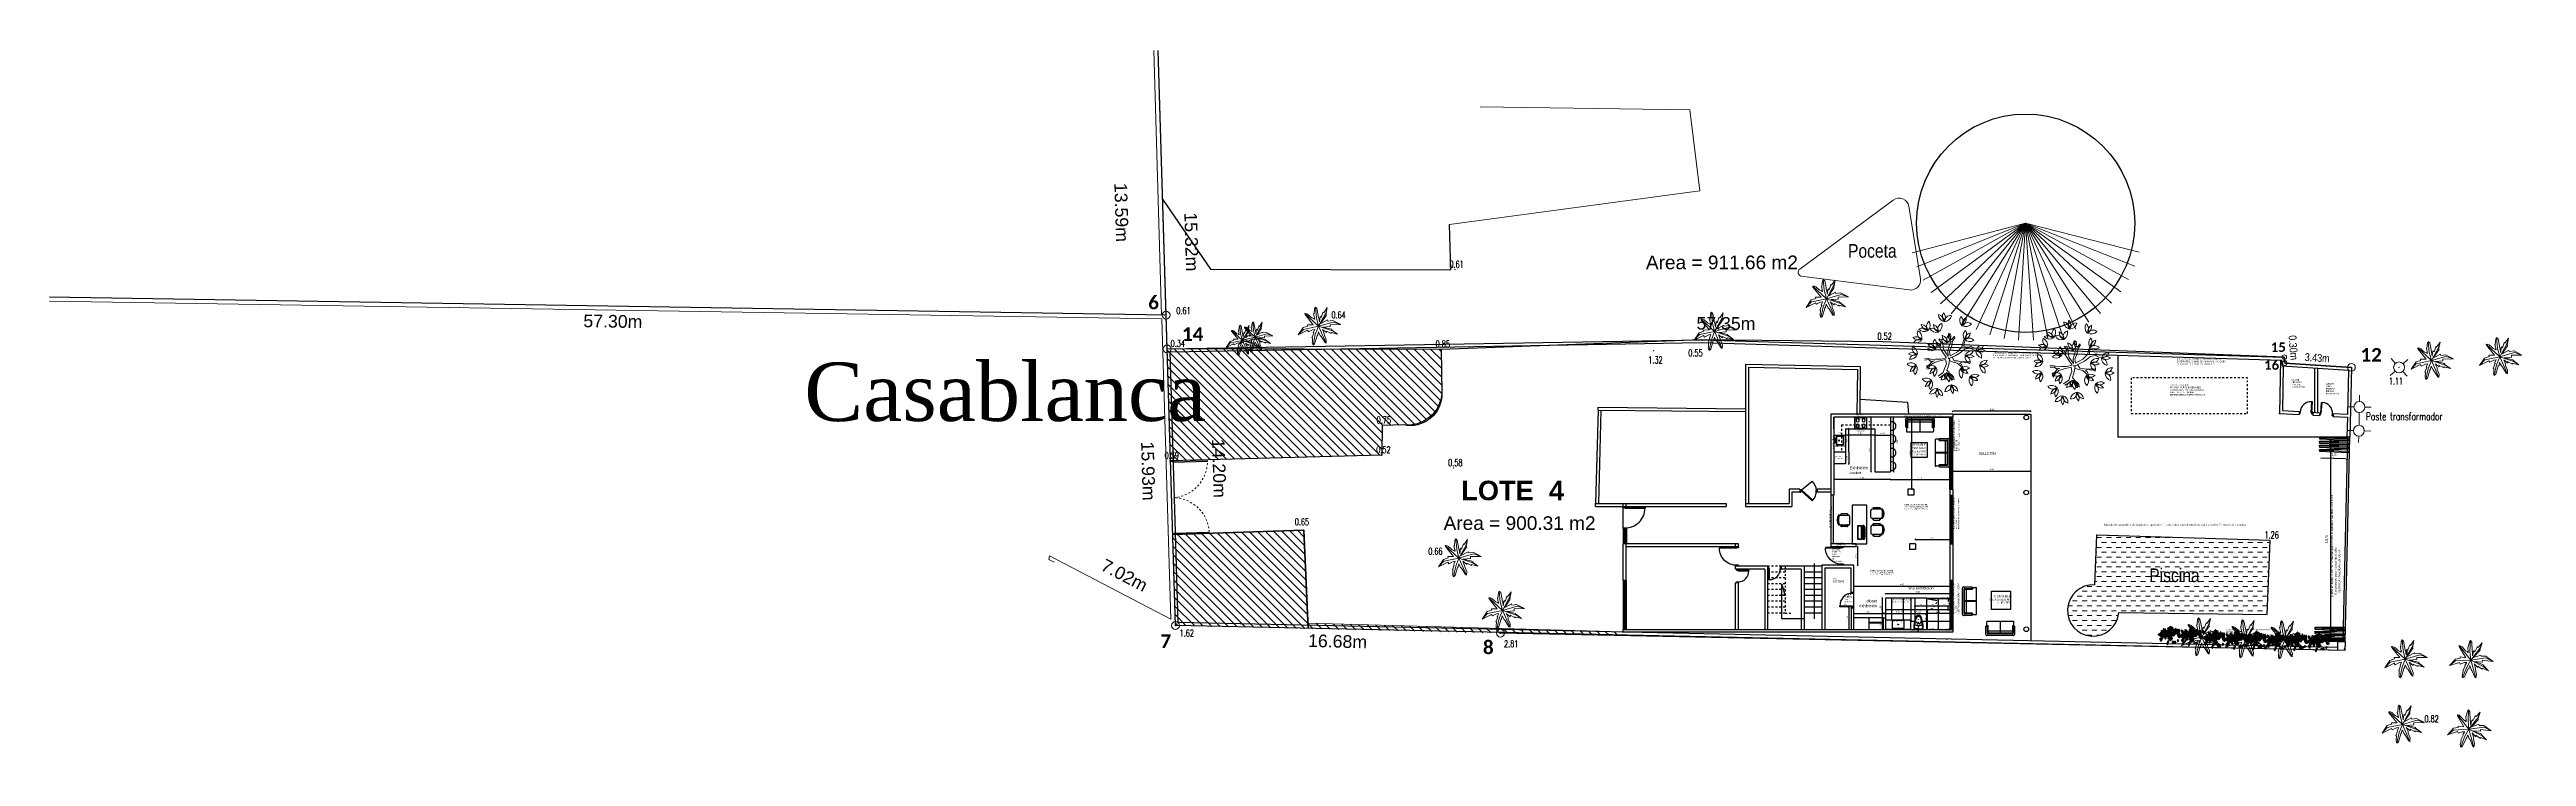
# Model space of a CAD drawing. Header units: millimetres. Extents: x 2366 to 2652, y 1504 to 1714.
# Drawn here: x 2366.7 to 2493.8, y 1504.2 to 1540.5 of the extents above; entities that cross this region are included whole.
import ezdxf
from ezdxf.enums import TextEntityAlignment as Align

# ---------------------------------------------------------------- set-up
doc = ezdxf.new("R2010")
doc.units = ezdxf.units.MM
doc.header["$LTSCALE"] = 0.02
for name, pattern in [('DASHDOT2', [0.5, 0.25, -0.125, 0, -0.125]), ('DOTW3', [0.0625, 0, -0.0625]), ('HIDDEN', [0.375, 0.25, -0.125]), ('HIDDEN2', [0.1875, 0.125, -0.0625])]:
    doc.linetypes.add(name, pattern=pattern)
for name, color, linetype in [('5-PRO', 3, 'DOTW3'), ('5-PYV', 4, 'Continuous'), ('A_COTAS', 7, 'Continuous'), ('A_EJES APAR.', 1, 'DASHDOT2'), ('A_HIDR-APAR', 4, 'Continuous'), ('A_MUEBL-FIJO-ACHU', 7, 'Continuous'), ('A_MUEBLES', 4, 'Continuous'), ('A_MURO', 5, 'Continuous'), ('A_MURO-BAJO', 6, 'Continuous'), ('A_PISO', 33, 'Continuous'), ('A_PRO', 3, 'HIDDEN'), ('A_PROY', 3, 'HIDDEN2'), ('A_TEXT', 7, 'Continuous'), ('A_VEGETACION', 62, 'Continuous'), ('A_VENTANAS', 6, 'Continuous'), ('AMB', 4, 'Continuous'), ('v', 7, 'Continuous')]:
    doc.layers.add(name, color=color, linetype=linetype)
for name, color, linetype, lineweight in [('ANDEN', 7, 'Continuous', 20), ('ARBOL', 94, 'Continuous', 15), ('DIVISION', 10, 'Continuous', 30), ('FOR', 7, 'Continuous', 13), ('HATCH', 8, 'Continuous', 5), ('LOCALIZACION', 7, 'Continuous', 9), ('MOJON', 160, 'Continuous', 13), ('MURO', 7, 'Continuous', 13), ('NIVEL', 26, 'Continuous', 15), ('PARAMENTO', 7, 'Continuous', 30), ('PUERTA', 30, 'Continuous', 5), ('SP', 134, 'Continuous', 9), ('TEX-LIN', 7, 'Continuous', 13), ('TEXTO', 7, 'Continuous', 13), ('WB_FOLLAJE', 94, 'Continuous', 9), ('WB_GUIA', 94, 'Continuous', 9), ('WB_TALLO', 42, 'Continuous', 9)]:
    doc.layers.add(name, color=color, linetype=linetype, lineweight=lineweight)
doc.styles.add('AN', font='ARIALN.TTF')
doc.styles.add('ARIAL', font='arial.ttf')
doc.styles.add('logo2', font='swissbo.ttf')
doc.styles.add('PR', font='panroman.ttf', dxfattribs={"width": 1.05})
doc.styles.add('S', font='SIMPLEX.shx', dxfattribs={"width": 0.7})
doc.styles.get("Standard").update_dxf_attribs({"font": 'arial.ttf'})
doc.styles.add('style1', font='arial.ttf')
doc.styles.add('TNR', font='times.ttf')
doc.dimstyles.new('ISO-25', dxfattribs={"dimtxt": 0.15, "dimasz": 0.15, "dimexe": 1.25, "dimexo": 0.625, "dimgap": 0.1, "dimtad": 1, "dimtxsty": 'Standard', "dimcen": 0.5, "dimse1": 1, "dimse2": 1, "dimadec": 0, "dimazin": 0, "dimtfac": 1, "dimtmove": 0, "dimatfit": 3, "dimfxl": 1, "dimarcsym": 0})
doc.dimstyles.new('LIN', dxfattribs={"dimtxt": 0.65, "dimasz": 0.18, "dimexe": 0.18, "dimexo": 0.0625, "dimgap": 0.09, "dimtad": 0, "dimzin": 0, "dimdsep": 46, "dimtxsty": 'ARIAL', "dimcen": 0.09, "dimse1": 1, "dimse2": 1, "dimsd1": 1, "dimsd2": 1, "dimclrt": 7, "dimaunit": 1, "dimadec": 0, "dimazin": 0, "dimtfac": 1, "dimtofl": 0, "dimtmove": 0, "dimatfit": 3, "dimfxl": 1, "dimtolj": 1, "dimtzin": 0, "dimarcsym": 0})
doc.dimstyles.new('STANDARD$0', dxfattribs={"dimtxt": 0.075, "dimasz": 0.05, "dimexe": 0.18, "dimexo": 0.063, "dimgap": 0.05, "dimtad": 1, "dimzin": 0, "dimdsep": 46, "dimtxsty": 'style1', "dimblk1": 'OBLIQUE', "dimblk2": 'OBLIQUE', "dimsah": 1, "dimcen": 0.09, "dimse1": 1, "dimse2": 1, "dimclrt": 256, "dimadec": 0, "dimazin": 0, "dimtfac": 1, "dimtmove": 2, "dimatfit": 3, "dimldrblk": 'OBLIQUE', "dimfxl": 1, "dimtolj": 1, "dimtzin": 0, "dimarcsym": 0})
pattern_1 = [(315, (2427.7304, 1540.46304), (0.212132, 0.212132), [])]

# ---------------------------------------------------------------- blocks, each defined once
blk = doc.blocks.new('*D141')
at = {"layer": 'Defpoints', "color": 0}
for p in [(2366.67, 1527.8), (2423.97, 1526.88), (2423.96, 1526.1)]:
    blk.add_point(p, dxfattribs=at)
at = {"layer": 'TEX-LIN', "color": 7, "insert": (2395.58, 1526.56), "char_height": 0.65, "attachment_point": 5, "rotation": 359.0827, "style": 'ARIAL'}
blk.add_mtext('\\A1;57.30m', dxfattribs=at)
blk = doc.blocks.new('2D-ar10')
at = {"layer": 'WB_FOLLAJE'}
for centre, radius, start, end in [((-1.34, 0.97), 0.394, 41.6033, 115.9693), ((-1.23, 1.53), 0.35, 215.9414, 301.6312), ((-0.97, 1.62), 0.394, 188.9177, 260.228), ((-1.43, 1.17), 0.394, 8.9177, 80.228), ((-0.8, 1.43), 0.313, 120.5695, 219.6021), ((-1.31, 1.52), 0.394, 312.9028, 27.2688), ((-0.68, 1.42), 0.394, 34.0661, 108.4321), ((-0.49, 1.97), 0.35, 208.4041, 294.094), ((-0.23, 2.02), 0.394, 181.3805, 252.6908), ((-0.75, 1.64), 0.394, 1.3805, 72.6908), ((-0.09, 1.81), 0.313, 113.0323, 212.0649), ((-0.58, 1.97), 0.394, 305.3656, 19.7316), ((0.23, 2.11), 0.35, 176.5603, 262.2501), ((-0.21, 1.75), 0.394, 2.2222, 76.5882), ((0.48, 2.02), 0.394, 149.5366, 220.847), ((-0.15, 1.96), 0.394, 329.5366, 40.847), ((0.5, 1.76), 0.313, 81.1885, 180.221), ((0.16, 2.16), 0.394, 273.5218, 347.8878), ((0.66, 1.66), 0.35, 161.7065, 247.3963), ((0.14, 1.43), 0.394, 347.3684, 61.7344), ((0.88, 1.51), 0.394, 134.6828, 205.9932), ((0.25, 1.62), 0.394, 314.6828, 25.9932), ((0.83, 1.26), 0.313, 66.3347, 165.3672), ((0.61, 1.73), 0.394, 258.668, 333.0339), ((1.38, 1.75), 0.35, 134.6938, 220.3837), ((0.81, 1.78), 0.394, 320.3558, 34.7218), ((0.99, 1.9), 0.394, 287.6702, 358.9805), ((1.5, 1.52), 0.394, 107.6702, 178.9805), ((1.34, 1.32), 0.313, 39.322, 138.3546), ((1.35, 1.83), 0.394, 231.6553, 306.0213), ((-1.67, 0.52), 0.394, 57.8904, 129.2008), ((-1.71, 1.16), 0.394, 237.8904, 309.2008), ((-1.81, 0.91), 0.35, 264.9141, 350.6039), ((-1.46, 0.46), 0.394, 90.576, 164.942), ((-1.45, 1.17), 0.313, 169.5422, 268.5748), ((-1.85, 0.84), 0.394, 1.8755, 76.2415), ((-1.4, 0.07), 0.313, 169.5422, 268.5748), ((-1.8, -0.26), 0.394, 1.8755, 76.2415), ((-1, -0.24), 0.394, 57.8904, 129.2008), ((-1.04, 0.4), 0.394, 237.8904, 309.2008), ((-1.14, 0.16), 0.35, 264.9141, 350.6039), ((-0.79, -0.3), 0.394, 90.576, 164.942), ((-0.79, 0.41), 0.313, 169.5422, 268.5748), ((-1.19, 0.09), 0.394, 1.8755, 76.2415), ((-0.18, 1.16), 0.35, 190.5875, 276.2773), ((-0.52, 0.7), 0.394, 16.2494, 90.6154), ((0.09, 1.13), 0.394, 163.5638, 234.8741), ((-0.52, 0.92), 0.394, 343.5638, 54.8741), ((0.16, 0.88), 0.313, 95.2156, 194.2482), ((-0.26, 1.18), 0.394, 287.5489, 1.9149), ((0.62, 0.95), 0.35, 164.7806, 250.4705), ((0.11, 0.69), 0.394, 350.4426, 64.8086), ((0.85, 0.82), 0.394, 137.757, 209.0673), ((0.21, 0.89), 0.394, 317.757, 29.0673), ((0.81, 0.56), 0.313, 69.4088, 168.4414), ((0.56, 1.01), 0.394, 261.7421, 336.1081), ((1.6, 0.11), 0.35, 88.7871, 174.4769), ((1.22, 0.54), 0.394, 274.449, 348.815), ((1.52, -0.14), 0.394, 61.7634, 133.0738), ((1.43, 0.49), 0.394, 241.7634, 313.0738), ((1.26, -0.17), 0.313, 353.4153, 92.4478), ((1.64, 0.19), 0.394, 185.7485, 260.1145), ((1.99, 0.81), 0.35, 102.9472, 188.637), ((1.52, 1.13), 0.394, 288.6091, 2.9751), ((1.98, 0.54), 0.394, 75.9235, 147.2339), ((1.74, 1.14), 0.394, 255.9235, 327.2339), ((1.74, 0.46), 0.313, 7.5754, 106.6079), ((2.02, 0.89), 0.394, 199.9086, 274.2746), ((-1.75, -1.03), 0.394, 46.8949, 121.2609), ((-1.69, -0.52), 0.313, 214.5616, 313.5941), ((-1.62, -0.58), 0.394, 57.8904, 129.2008), ((-1.65, 0.06), 0.394, 237.8904, 309.2008), ((-1.75, -0.19), 0.35, 264.9141, 350.6039), ((-1.4, -0.64), 0.394, 90.576, 164.942), ((-1.39, -1.13), 0.394, 102.9097, 174.2201), ((-1.87, -0.7), 0.394, 282.9097, 354.2201), ((-1.19, -1.02), 0.394, 135.5953, 209.9613), ((-1.76, -0.95), 0.35, 309.9334, 35.6232), ((-1.03, -1.43), 0.394, 57.0765, 131.4425), ((-1.07, -0.92), 0.313, 224.7432, 323.7757), ((-1.21, -1.13), 0.394, 293.0913, 4.4017), ((-0.66, -1.46), 0.394, 113.0913, 184.4017), ((-0.77, -0.86), 0.394, 57.2412, 131.6072), ((-0.81, -0.34), 0.313, 224.9079, 323.9405), ((-0.49, -1.32), 0.394, 145.7769, 220.1429), ((-1.06, -1.35), 0.35, 320.115, 45.8048), ((-0.95, -0.56), 0.394, 293.256, 4.5664), ((-0.4, -0.89), 0.394, 113.256, 184.5664), ((-0.23, -0.74), 0.394, 145.9416, 220.3076), ((-0.8, -0.78), 0.35, 320.2797, 45.9696), ((-0.23, -0.88), 0.313, 274.0124, 13.045), ((0.19, -1.18), 0.394, 106.3457, 180.7117), ((0.45, -0.93), 0.394, 162.3605, 233.6709), ((0.11, -1.16), 0.35, 9.3842, 95.0741), ((-0.16, -1.12), 0.394, 342.3605, 53.6709), ((0.46, -0.7), 0.394, 195.0461, 269.4121), ((0.97, -0.78), 0.394, 129.7613, 204.1273), ((0.47, -0.66), 0.313, 297.4281, 36.4606), ((0.89, -0.78), 0.35, 32.7999, 118.4897), ((1.11, -0.43), 0.394, 185.7762, 257.0866), ((0.63, -0.86), 0.394, 5.7762, 77.0866), ((1.03, -0.23), 0.394, 218.4618, 292.8278), ((1.59, -0.93), 0.394, 136.8949, 211.2609), ((1.07, -0.88), 0.313, 304.5616, 43.5941), ((1.5, -0.95), 0.35, 39.9334, 125.6232), ((1.26, -1.06), 0.394, 12.9097, 84.2201), ((1.68, -0.58), 0.394, 192.9097, 264.2201), ((1.58, -0.38), 0.394, 225.5953, 299.9613), ((-0.13, -1.53), 0.313, 278.012, 17.0446), ((0.31, -1.81), 0.394, 110.3453, 184.7113), ((0.55, -1.53), 0.394, 166.3601, 237.6705), ((0.22, -1.79), 0.35, 13.3838, 99.0737), ((-0.04, -1.77), 0.394, 346.3601, 57.6705), ((0.54, -1.31), 0.394, 199.0457, 273.4117), ((1.21, -1.63), 0.394, 136.8949, 211.2609), ((0.69, -1.57), 0.313, 304.5616, 43.5941), ((1.12, -1.64), 0.35, 39.9334, 125.6232), ((0.88, -1.75), 0.394, 12.9097, 84.2201), ((1.3, -1.27), 0.394, 192.9097, 264.2201), ((1.2, -1.07), 0.394, 225.5953, 299.9613)]:
    blk.add_arc(centre, radius, start, end, dxfattribs=at)
at = {"layer": 'WB_GUIA'}
for p, q in [((-0.03, 0), (0.02, 0)), ((0, 0.02), (0, -0.03))]:
    blk.add_line(p, q, dxfattribs=at)
at = {"layer": 'WB_TALLO', "color": 42}
for p, q in [((-1.19, 0.37), (-0.97, 0.42)), ((-0.97, 0.35), (-1.18, 0.29)), ((-0.8, 0.64), (-0.97, 0.76)), ((-0.97, 0.42), (-0.75, 0.44)), ((-0.75, 0.34), (-0.97, 0.35)), ((-0.74, 0.67), (-0.91, 0.83)), ((-0.77, 0.49), (-0.8, 0.64)), ((-0.62, 0.39), (-0.77, 0.49)), ((-0.75, 0.44), (-0.62, 0.39)), ((-0.48, 0.23), (-0.75, 0.34)), ((-0.7, 0.56), (-0.74, 0.67)), ((-0.52, 0.42), (-0.7, 0.56)), ((-0.31, 0.23), (-0.52, 0.42)), ((-0.16, 0.05), (-0.48, 0.23)), ((-0.06, 0.08), (-0.31, 0.23)), ((-0.16, 0.05), (-0.28, -0.14)), ((-0.06, 0.08), (0.01, 0.54)), ((0.01, 0.54), (0.04, 0.69)), ((0.04, 0.89), (0.02, 1.01)), ((0.04, 0.69), (0.04, 0.89)), ((0.06, 0.1), (0.11, 0.5)), ((0.06, 0.1), (0.21, 0.29)), ((0.13, 0.89), (0.09, 1.06)), ((0.11, 0.74), (0.13, 0.89)), ((0.11, 0.74), (0.28, 0.88)), ((0.11, 0.5), (0.28, 0.74)), ((0.14, 0.04), (0.26, 0.22)), ((0.14, 0.04), (0.56, -0.07)), ((0.21, 0.29), (0.51, 0.47)), ((0.26, 0.22), (0.55, 0.35)), ((0.28, 0.88), (0.33, 1.06)), ((0.28, 0.74), (0.38, 0.93)), ((0.51, 0.47), (0.67, 0.56)), ((0.55, 0.35), (0.72, 0.5)), ((0.67, 0.56), (0.72, 0.78)), ((0.72, 0.78), (0.85, 0.94)), ((0.72, 0.5), (0.97, 0.56)), ((0.75, 0.59), (0.8, 0.81)), ((0.75, 0.59), (0.99, 0.62)), ((0.8, 0.81), (0.9, 0.93)), ((0.9, -0.04), (1.17, 0.13)), ((0.99, -0.09), (1.17, 0.07)), ((1.17, 0.13), (1.32, 0.2)), ((1.17, 0.07), (1.39, 0.15)), ((-0.7, -0.36), (-1.02, -0.32)), ((-1.02, -0.42), (-0.79, -0.46)), ((-0.8, -0.56), (-0.85, -0.71)), ((-0.67, -0.46), (-0.8, -0.56)), ((-0.8, -0.74), (-0.75, -0.56)), ((-0.79, -0.46), (-0.67, -0.46)), ((-0.75, -0.56), (-0.58, -0.47)), ((-0.5, -0.25), (-0.7, -0.36)), ((-0.57, -0.83), (-0.67, -0.93)), ((-0.5, -0.83), (-0.63, -0.96)), ((-0.58, -0.47), (-0.53, -0.64)), ((-0.53, -0.64), (-0.57, -0.83)), ((-0.28, -0.14), (-0.5, -0.25)), ((-0.48, -0.64), (-0.5, -0.83)), ((-0.47, -0.39), (-0.48, -0.46)), ((-0.48, -0.46), (-0.48, -0.64)), ((-0.31, -0.31), (-0.47, -0.39)), ((-0.15, -0.2), (-0.31, -0.31)), ((0.04, -0.04), (-0.15, -0.2)), ((-0.05, -0.12), (0.04, -0.31)), ((0.04, -0.04), (0.33, -0.14)), ((0.04, -0.31), (0.16, -0.49)), ((0.16, -0.86), (0.11, -1.01)), ((0.17, -0.08), (0.13, -0.29)), ((0.13, -0.29), (0.24, -0.41)), ((0.16, -0.49), (0.19, -0.71)), ((0.19, -0.71), (0.16, -0.86)), ((0.16, -1.03), (0.21, -0.86)), ((0.21, -0.86), (0.29, -0.68)), ((0.24, -0.41), (0.34, -0.56)), ((0.29, -0.68), (0.24, -0.58)), ((0.24, -0.58), (0.41, -0.63)), ((0.33, -0.14), (0.56, -0.19)), ((0.34, -0.56), (0.45, -0.63)), ((0.41, -0.63), (0.48, -0.76)), ((0.45, -0.63), (0.53, -0.74)), ((0.48, -0.76), (0.65, -0.86)), ((0.53, -0.74), (0.68, -0.85)), ((0.56, -0.07), (0.9, -0.04)), ((0.56, -0.19), (0.94, -0.22)), ((0.94, -0.22), (1.16, -0.36)), ((1, -0.12), (1.09, -0.22)), ((1.09, -0.22), (1.27, -0.34)), ((1.16, -0.36), (1.22, -0.52)), ((1.22, -0.52), (1.29, -0.61)), ((1.27, -0.34), (1.34, -0.52))]:
    blk.add_line(p, q, dxfattribs=at)
blk = doc.blocks.new('PLUZ')
at = {"layer": 'SP'}
for p, q in [((-0.3, 0), (-0.61, 0)), ((0, 0.3), (0, 0.61)), ((0.3, 0), (0.61, 0)), ((0, -0.3), (0, -0.61))]:
    blk.add_line(p, q, dxfattribs=at)
blk.add_circle((0, 0), 0.279, dxfattribs=at)
blk = doc.blocks.new('PALMA')
at = {"layer": 'ARBOL'}
for p, q in [((-1.53, 0.54), (-0.89, 0.69)), ((-0.97, 0.58), (-1.53, 0.54)), ((-0.79, 0.33), (-1.53, 0.54)), ((0, 0), (-0.97, 0.58)), ((-0.89, 0.69), (-0.57, 0.55)), ((-0.82, 0.2), (-0.79, 0.33)), ((-0.49, 0.11), (-0.82, 0.2)), ((-0.59, -0.07), (-0.35, 0.02)), ((0, 0), (-0.58, -0.28)), ((-0.57, 0.55), (-0.52, 0.63)), ((-0.52, 0.63), (-0.21, 0.35)), ((-0.35, 0.02), (-0.49, 0.11)), ((0, 0), (-0.43, -1.29)), ((-0.21, 0.35), (-0.15, 1.3)), ((-0.15, 1.3), (-0.11, 1.36)), ((0, 0), (-0.11, 1.36)), ((-0.11, 1.36), (-0.03, 1.26)), ((-0.03, 1.26), (0.01, 1.16)), ((0, 0), (0.3, 0.57)), ((0, 0), (1.02, 0.34)), ((0, 0), (1, -0.49)), ((0, 0), (0.52, -0.94)), ((0.01, 1.16), (0.04, 0.92)), ((0.04, 0.92), (0.05, 0.79)), ((0.05, 0.79), (0.11, 0.67)), ((0.11, 0.67), (0.13, 0.58)), ((0.13, 0.58), (0.15, 0.58)), ((0.15, 0.58), (0.34, 0.92)), ((0.44, 0.46), (0.26, 0.2)), ((0.26, 0.2), (0.58, 0.46)), ((0.28, 0.06), (0.26, 0.04)), ((0.26, 0.04), (0.81, -0.1)), ((0.98, 0.22), (0.28, 0.06)), ((0.3, 0.57), (0.78, 1.2)), ((0.34, 0.92), (0.37, 0.9)), ((0.37, 0.9), (0.65, 1.15)), ((0.79, 1.05), (0.44, 0.48)), ((0.44, 0.48), (0.44, 0.46)), ((0.58, 0.35), (0.92, 0.53)), ((0.58, 0.46), (0.58, 0.35)), ((0.65, 1.15), (0.78, 1.2)), ((0.78, 1.2), (0.79, 1.05)), ((0.92, 0.53), (0.95, 0.54)), ((0.95, 0.48), (1.39, 0.58)), ((1.39, 0.58), (0.95, 0.25)), ((0.95, 0.54), (0.95, 0.48)), ((0.95, 0.25), (0.98, 0.22)), ((1.02, 0.34), (1.39, 0.58)), ((-0.58, -0.28), (-1.23, -0.74)), ((-1.23, -0.74), (-1.16, -0.58)), ((-1.08, -0.75), (-1.23, -0.74)), ((-1.16, -0.58), (-1.11, -0.54)), ((-1.11, -0.54), (-0.91, -0.34)), ((-0.55, -0.43), (-1.08, -0.75)), ((-0.93, -0.3), (-0.59, -0.13)), ((-0.9, -0.31), (-0.93, -0.3)), ((-0.91, -0.34), (-0.9, -0.31)), ((-0.59, -0.13), (-0.59, -0.07)), ((-0.47, -0.42), (-0.55, -0.43)), ((-0.29, -0.29), (-0.47, -0.42)), ((-0.46, -1.2), (-0.36, -0.67)), ((-0.43, -1.29), (-0.46, -1.2)), ((-0.25, -1.11), (-0.43, -1.29)), ((-0.37, -0.58), (-0.29, -0.29)), ((-0.36, -0.67), (-0.37, -0.58)), ((-0.12, -0.76), (-0.25, -1.11)), ((-0.05, -0.67), (-0.12, -0.76)), ((0.05, -0.36), (-0.05, -0.67)), ((0.11, -0.73), (0.05, -0.36)), ((0.18, -0.65), (0.11, -0.73)), ((0.61, -0.59), (0.18, -0.26)), ((0.18, -0.26), (0.57, -0.82)), ((0.32, -1.02), (0.18, -0.65)), ((0.36, -0.96), (0.32, -1.02)), ((0.63, -1.37), (0.36, -0.96)), ((0.52, -0.94), (0.63, -1.37)), ((0.57, -0.82), (0.53, -0.82)), ((0.53, -0.82), (0.63, -1.37)), ((0.7, -0.49), (0.61, -0.59)), ((1.28, -1), (0.7, -0.49)), ((0.81, -0.1), (0.77, -0.18)), ((0.77, -0.18), (1.06, -0.38)), ((1, -0.49), (1.28, -1)), ((1.06, -0.38), (1.28, -1))]:
    blk.add_line(p, q, dxfattribs=at)
blk = doc.blocks.new('*D142')
at = {"layer": 'Defpoints', "color": 0}
for p in [(2423.56, 1540.46), (2421.84, 1526.82), (2423.97, 1526.88)]:
    blk.add_point(p, dxfattribs=at)
at = {"layer": 'TEX-LIN', "color": 7, "insert": (2421.68, 1532.15), "char_height": 0.65, "attachment_point": 5, "rotation": 271.7169, "style": 'ARIAL'}
blk.add_mtext('\\A1;13.59m', dxfattribs=at)
blk = doc.blocks.new('*D123')
at = {"layer": 'Defpoints', "color": 0}
for p in [(2418.23, 1514.2), (2424.94, 1511.9), (2424.45, 1510.95)]:
    blk.add_point(p, dxfattribs=at)
at = {"layer": 'TEX-LIN', "color": 7, "insert": (2421.83, 1513.53), "char_height": 0.65, "attachment_point": 5, "rotation": 332.4202, "style": 'ARIAL'}
blk.add_mtext('\\A1;7.02m', dxfattribs=at)
blk = doc.blocks.new('*D124')
at = {"layer": 'Defpoints', "color": 0}
for p in [(2424.45, 1510.95), (2441.13, 1510.56), (2441.11, 1509.94)]:
    blk.add_point(p, dxfattribs=at)
at = {"layer": 'TEX-LIN', "color": 7, "insert": (2432.77, 1510.14), "char_height": 0.65, "attachment_point": 5, "rotation": 358.65, "style": 'ARIAL'}
blk.add_mtext('\\A1;16.68m', dxfattribs=at)
blk = doc.blocks.new('*D143')
at = {"layer": 'Defpoints', "color": 0}
for p in [(2481.38, 1524.42), (2484.8, 1524.2), (2484.82, 1524.58)]:
    blk.add_point(p, dxfattribs=at)
at = {"layer": 'TEX-LIN', "color": 7, "insert": (2483.04, 1524.69), "char_height": 0.4, "attachment_point": 5, "rotation": 356.3124, "style": 'AN'}
blk.add_mtext('\\A1;3.43m', dxfattribs=at)
blk = doc.blocks.new('*D144')
at = {"layer": 'Defpoints', "color": 0}
for p in [(2481.37, 1526.24), (2424.02, 1525.15), (2481.35, 1524.72)]:
    blk.add_point(p, dxfattribs=at)
at = {"layer": 'TEX-LIN', "color": 7, "insert": (2452.7, 1526.45), "char_height": 0.65, "attachment_point": 5, "rotation": 359.5774, "style": 'ARIAL'}
blk.add_mtext('\\A1;57.35m', dxfattribs=at)
blk = doc.blocks.new('*D145')
at = {"layer": 'Defpoints', "color": 0}
for p in [(2424.02, 1525.15), (2426.51, 1525.22), (2424.45, 1510.95)]:
    blk.add_point(p, dxfattribs=at)
at = {"layer": 'TEX-LIN', "color": 7, "insert": (2426.69, 1519.02), "char_height": 0.65, "attachment_point": 5, "rotation": 271.7169, "style": 'ARIAL'}
blk.add_mtext('\\A1;14.20m', dxfattribs=at)
blk = doc.blocks.new('*D146')
at = {"layer": 'Defpoints', "color": 0}
for p in [(2423.56, 1540.46), (2424.97, 1540.51), (2424.02, 1525.15)]:
    blk.add_point(p, dxfattribs=at)
at = {"layer": 'TEX-LIN', "color": 7, "insert": (2425.27, 1530.64), "char_height": 0.65, "attachment_point": 5, "rotation": 271.7169, "style": 'ARIAL'}
blk.add_mtext('\\A1;15.32m', dxfattribs=at)
blk = doc.blocks.new('PUERTA2')
at = {"layer": 'PUERTA'}
for p, q in [((0.02, 0.05), (0.02, 0.999)), ((0.02, 0.999), (0.04, 0.999)), ((0.04, 0.05), (0.04, 0.999)), ((1.993, 0.999), (1.973, 0.999)), ((1.973, 0.05), (1.973, 0.999)), ((1.993, 0.05), (1.993, 0.999)), ((0, 0.1), (0, 0)), ((0.02, 0.1), (0, 0.1)), ((0.02, 0), (0, 0)), ((0.02, 0.1), (0.02, 0)), ((0.02, 0.05), (0.04, 0.05)), ((1.993, 0.05), (1.973, 0.05)), ((1.993, 0.1), (2.013, 0.1)), ((1.993, 0.1), (1.993, 0)), ((1.993, 0), (2.013, 0)), ((2.013, 0.1), (2.013, 0))]:
    blk.add_line(p, q, dxfattribs=at)
at = {"layer": 'PUERTA', "linetype": 'HIDDEN'}
for centre, start, end in [((0.011, 0.003), 2.71829, 88.31439), ((2.002, 0.003), 91.68561, 177.28171)]:
    blk.add_arc(centre, 0.997, start, end, dxfattribs=at)
blk = doc.blocks.new('*D147')
at = {"layer": 'Defpoints', "color": 0}
for p in [(2422.82, 1526.85), (2423.97, 1526.88), (2424.45, 1510.95)]:
    blk.add_point(p, dxfattribs=at)
at = {"layer": 'TEX-LIN', "color": 7, "insert": (2423.05, 1518.88), "char_height": 0.65, "attachment_point": 5, "rotation": 271.7169, "style": 'ARIAL'}
blk.add_mtext('\\A1;15.93m', dxfattribs=at)
blk = doc.blocks.new('P-gir-9')
at = {"layer": '5-PRO', "color": 7, "linetype": 'Continuous'}
blk.add_line((-0.11, 0.09), (-0.56, 0.63), dxfattribs=at)
blk.add_arc((-0.05, 0.16), 0.692, 46.9183, 137.0793, dxfattribs=at)
at = {"layer": '5-PYV'}
for p, q in [((-0.11, 0.09), (0.42, 0.67)), ((-0.11, 0.09), (-0.07, 0.05)), ((-0.07, 0.05), (0.46, 0.63)), ((0.42, 0.67), (0.46, 0.63))]:
    blk.add_line(p, q, dxfattribs=at)
for points in [[(0, 0.9), (0, 0.85), (-0.1, 0.85), (-0.1, 0.9)], [(0, 0), (0, 0.05), (-0.1, 0.05), (-0.1, 0)]]:
    blk.add_lwpolyline(points, dxfattribs=at)
blk = doc.blocks.new('P1d')
at = {"layer": 'AMB'}
for p, q in [((0, 0.15), (0.05, 0.15)), ((0, 0), (0.05, 0)), ((0.05, 0), (0.05, 0.15)), ((0.95, 0), (0.95, 0.15)), ((0.95, 0.15), (1, 0.15)), ((0.95, 0), (1, 0))]:
    blk.add_line(p, q, dxfattribs=at)
at = {"layer": 'AMB', "color": 6}
for p, q in [((0.05, 0.075), (0.05, 0.975)), ((0.05, 0.975), (0.08, 0.975)), ((0.08, 0.075), (0.05, 0.075)), ((0.08, 0.075), (0.08, 0.975))]:
    blk.add_line(p, q, dxfattribs=at)
at = {"layer": 'AMB', "color": 7}
blk.add_arc((0.08, 0.1045), 0.8705, 358.057956, 90, dxfattribs=at)
blk = doc.blocks.new('P07d')
at = {"layer": 'AMB'}
for p, q in [((0, 0.15), (0.05, 0.15)), ((0, 0.05), (0.05, 0.05)), ((0.05, 0.05), (0.05, 0.15)), ((0.65, 0.15), (0.7, 0.15)), ((0.65, 0.05), (0.65, 0.15)), ((0.65, 0.05), (0.7, 0.05))]:
    blk.add_line(p, q, dxfattribs=at)
at = {"layer": 'AMB', "color": 6}
for p, q in [((0.05, 0.12), (0.05, 0.68)), ((0.05, 0.68), (0.08, 0.68)), ((0.08, 0.12), (0.05, 0.12)), ((0.08, 0.12), (0.08, 0.68))]:
    blk.add_line(p, q, dxfattribs=at)
at = {"layer": 'AMB', "color": 7}
blk.add_arc((0.12, 0.15), 0.53, 357.7055, 94.3406, dxfattribs=at)
blk = doc.blocks.new('P07i')
at = {"layer": 'AMB'}
for p, q in [((-0.65, 0.15), (-0.7, 0.15)), ((-0.65, 0.05), (-0.7, 0.05)), ((-0.65, 0.05), (-0.65, 0.15)), ((-0.05, 0.05), (-0.05, 0.15)), ((0, 0.15), (-0.05, 0.15)), ((0, 0.05), (-0.05, 0.05))]:
    blk.add_line(p, q, dxfattribs=at)
at = {"layer": 'AMB', "color": 6}
for p, q in [((-0.08, 0.12), (-0.08, 0.68)), ((-0.05, 0.68), (-0.08, 0.68)), ((-0.08, 0.12), (-0.05, 0.12)), ((-0.05, 0.12), (-0.05, 0.68))]:
    blk.add_line(p, q, dxfattribs=at)
at = {"layer": 'AMB', "color": 7}
blk.add_arc((-0.12, 0.15), 0.53, 85.6594, 182.2945, dxfattribs=at)
blk = doc.blocks.new('*D148')
at = {"layer": 'A_COTAS', "color": 0, "lineweight": -2}
blk.add_line((2483.72, 1520.48), (2483.72, 1510.28), dxfattribs=at)
at = {"layer": 'A_COTAS', "color": 0}
for points in [[(2483.7, 1520.48), (2483.75, 1520.48), (2483.72, 1520.63)], [(2483.7, 1510.28), (2483.75, 1510.28), (2483.72, 1510.13)]]:
    blk.add_solid(points, dxfattribs=at)
at = {"layer": 'Defpoints', "color": 0}
for p in [(2484.61, 1520.63), (2483.72, 1510.13), (2484.37, 1510.13)]:
    blk.add_point(p, dxfattribs=at)
at = {"layer": 'A_COTAS', "color": 0, "insert": (2483.53, 1515.38), "char_height": 0.15, "attachment_point": 5, "rotation": 90}
blk.add_mtext('10,5', dxfattribs=at)
blk = doc.blocks.new('*D149')
at = {"layer": 'A_COTAS', "color": 0, "lineweight": -2}
blk.add_line((2484.49, 1519.5), (2483.29, 1519.54), dxfattribs=at)
at = {"layer": 'A_COTAS', "color": 0}
for points in [[(2483.29, 1519.57), (2483.29, 1519.52), (2483.14, 1519.55)], [(2484.49, 1519.52), (2484.49, 1519.47), (2484.64, 1519.49)]]:
    blk.add_solid(points, dxfattribs=at)
at = {"layer": 'Defpoints', "color": 0}
for p in [(2483.14, 1519.55), (2483.15, 1519.89), (2484.65, 1519.84)]:
    blk.add_point(p, dxfattribs=at)
at = {"layer": 'A_COTAS', "color": 0, "insert": (2483.89, 1519.71), "char_height": 0.15, "attachment_point": 5, "rotation": 357.8689}
blk.add_mtext('1,5', dxfattribs=at)
blk = doc.blocks.new('E6', base_point=(554.09564, 428.344445))
blk.add_circle((554.330218, 428.344445), 0.234577)
blk = doc.blocks.new('ARBUSTO')
at = {"color": 0}
for p, q in [((-0.59, -0.54), (-0.59, -0.53)), ((-0.52, -0.17), (-0.52, -0.17)), ((-0.31, -0.12), (-0.31, -0.12)), ((-0.13, -0.34), (-0.13, -0.27))]:
    blk.add_line(p, q, dxfattribs=at)
for p, xscale, yscale, zscale, rotation in [((-1.01, -0.1), 0.2820333880000001, -0.137244296, 0.2820333880000001, 119.944796), ((-0.88, 0.23), 0.262803856, -0.115063396, 0.262803856, 180), ((-0.99, -0.08), 0.3307482640000001, -0.167743044, 0.3307482640000001, 20.744685), ((-0.84, 0.21), 0.332030216, -0.084564676, 0.332030216, 227.239264), ((-0.84, 0.16), 0.253830052, -0.116449704, 0.253830052, 263.05435), ((-0.84, 0.23), 0.224344736, -0.05267962000000001, 0.224344736, 73.542731), ((-0.8, 0.18), 0.3794631120000001, -0.12615386, 0.3794631120000001, 299.935902), ((-0.8, 0.23), 0.2525481000000001, 0.137244296, 0.2525481000000001, 25.551858), ((-0.79, 0.19), 0.3794631120000001, -0.169129352, 0.3794631120000001, 330.837991), ((-0.61, -0.03), 0.3102367520000001, -0.162197812, 0.3102367520000001, 180), ((-0.63, 0.49), 0.292289172, -0.137244296, 0.292289172, 29.714794), ((-0.49, 0.14), 0.3102367520000001, -0.206559612, 0.3102367520000001, 152.112675), ((-0.51, 0.1), 0.3102367520000001, -0.2481487960000001, 0.3102367520000001, 254.7984), ((-0.44, 0.33), 0.262803856, -0.115063396, 0.262803856, 180), ((-0.49, 0.52), 0.311518704, -0.12615386, 0.311518704, 256.776838), ((-0.53, 0.6), 0.262803856, -0.06238377600000001, 0.262803856, 81.175392), ((-0.51, 0.83), 0.292289172, -0.116449704, 0.292289172, 342.3308149999999), ((-0.4, 0.31), 0.332030216, -0.084564676, 0.332030216, 227.239264), ((-0.5, 0.59), 0.262803856, -0.084564676, 0.262803856, 40.566776), ((-0.47, 0.57), 0.2435742960000001, -0.116449704, 0.2435742960000001, 306.041986), ((-0.45, 0.09), 0.24998414, -0.140016912, 0.24998414, 266.487796), ((-0.4, 0.26), 0.253830052, -0.116449704, 0.253830052, 263.05435), ((-0.4, 0.33), 0.224344736, -0.05267962000000001, 0.224344736, 73.542731), ((-0.37, 0.76), 0.2820333880000001, -0.116449704, 0.2820333880000001, 274.748106), ((-0.26, 0.43), 0.2820333880000001, -0.115063396, 0.2820333880000001, 171.928069), ((-0.36, 0.28), 0.3794631120000001, -0.12615386, 0.3794631120000001, 299.935902), ((-0.36, 0.33), 0.2525481000000001, 0.137244296, 0.2525481000000001, 25.551858), ((-0.35, 0.79), 0.271777632, -0.07347421200000001, 0.271777632, 316.804062), ((-0.34, 0.29), 0.3794631120000001, -0.169129352, 0.3794631120000001, 330.837991), ((-0.33, 0.81), 0.2525481000000001, 0.09426880400000001, 0.2525481000000001, 32.501065), ((-0.28, 0.1), 0.2910071920000001, -0.167743044, 0.2910071920000001, 270), ((-0.18, 0.61), 0.271777632, -0.12615386, 0.271777632, 183.550469), ((-0.26, 0.1), 0.2820333880000001, -0.146948452, 0.2820333880000001, 319.587694), ((-0.13, 0.67), 0.3307482640000001, -0.137244296, 0.3307482640000001, 144.06217), ((-0.24, 0.45), 0.262803856, 0.06238377600000001, 0.262803856, 31.198129), ((-0.23, 0.39), 0.2140889800000001, -0.116449704, 0.2140889800000001, 305.58337), ((-0.24, 0.13), 0.224344736, -0.146948452, 0.224344736, 16.690792), ((-0.22, 0.41), 0.262803856, -0.105359268, 0.262803856, 355.645101), ((-0.14, 0.63), 0.2410103640000001, -0.11922232, 0.2410103640000001, 247.464162), ((-0.06, 0.07), 0.2730596120000001, -0.08317836800000002, 0.2730596120000001, 191.266013), ((-0.04, 0.09), 0.3897188680000001, -0.15665258, 0.3897188680000001, 122.817286), ((-0.14, 0), 0.2820333880000001, -0.158038888, 0.2820333880000001, 314.0484609999999), ((0, 0.26), 0.2820333880000001, -0.084564676, 0.2820333880000001, 180), ((0.04, 0.6), 0.34100402, -0.14833476, 0.34100402, 180), ((0.01, 0.28), 0.283315368, -0.12615386, 0.283315368, 146.794294), ((-0.09, 0.67), 0.25126612, -0.11922232, 0.25126612, 24.05534500000001), ((-0.02, 0.09), 0.3499777960000001, -0.167743044, 0.3499777960000001, 72.40862299999999), ((0.12, 0.58), 0.3704893360000001, -0.135857988, 0.3704893360000001, 208.399808), ((-0.02, -0.09), 0.320492508, 0.12615386, 0.320492508, 85.992639), ((0.02, 0.3), 0.302544928, -0.105359268, 0.302544928, 87.213589), ((0.14, 0.76), 0.2730596120000001, -0.09426880400000001, 0.2730596120000001, 185.211036), ((0.02, 0.08), 0.292289172, -0.17883348, 0.292289172, 10.58008), ((0.04, -0.05), 0.2730596120000001, -0.12615386, 0.2730596120000001, 49.743806), ((0.05, 0.31), 0.3307482640000001, -0.084564676, 0.3307482640000001, 54.41663), ((0.05, 0.28), 0.292289172, -0.137244296, 0.292289172, 327.347353), ((0.17, 0.72), 0.292289172, -0.167743044, 0.292289172, 227.239264), ((0.11, 0.82), 0.261521876, -0.108131884, 0.261521876, 108.535537), ((0.13, 0.55), 0.320492508, -0.105359268, 0.320492508, 248.725883), ((0.09, 0.32), 0.292289172, -0.116449704, 0.292289172, 342.3308149999999), ((0.16, 0.53), 0.283315368, -0.158038888, 0.283315368, 282.462417), ((0.16, 0.75), 0.262803856, -0.09565511200000001, 0.262803856, 81.175392), ((0.19, 0.69), 0.2820333880000001, -0.158038888, 0.2820333880000001, 265.442088), ((0.17, 0.75), 0.292289172, -0.116449704, 0.292289172, 28.399808), ((0.21, 0.55), 0.2730596120000001, -0.158038888, 0.2730596120000001, 289.542316), ((0.22, 0.71), 0.2525481000000001, -0.167743044, 0.2525481000000001, 296.743497), ((0.23, 0.26), 0.2820333880000001, -0.116449704, 0.2820333880000001, 274.748106), ((0.23, 0.74), 0.262803856, -0.146948452, 0.262803856, 336.3547549999999), ((0.25, 0.54), 0.2820333880000001, -0.09426880400000001, 0.2820333880000001, 312.760736), ((0.25, 0.29), 0.271777632, -0.07347421200000001, 0.271777632, 316.804062), ((0.26, 0.58), 0.2730596120000001, -0.158038888, 0.2730596120000001, 329.257383), ((0.26, 0.31), 0.2525481000000001, 0.09426880400000001, 0.2525481000000001, 32.501065), ((0.38, 0.91), 0.23331854, -0.105359268, 0.23331854, 196.085972), ((0.4, 0.88), 0.2730596120000001, -0.12615386, 0.2730596120000001, 249.946493), ((0.42, 0.9), 0.2730596120000001, -0.09426880400000001, 0.2730596120000001, 72.514496), ((0.44, 0.87), 0.2435742960000001, -0.06238377600000001, 0.2435742960000001, 264.440296), ((0.46, 0.88), 0.262803856, -0.084564676, 0.262803856, 52.422076), ((0.54, 0.52), 0.2140889800000001, -0.158038888, 0.2140889800000001, 180), ((0.47, 0.86), 0.253830052, -0.084564676, 0.253830052, 317.202229), ((0.58, 0.6), 0.2820333880000001, -0.169129352, 0.2820333880000001, 180), ((0.48, 0.89), 0.2730596120000001, -0.137244296, 0.2730596120000001, 338.153925), ((0.61, 0.62), 0.2730596120000001, -0.169129352, 0.2730596120000001, 108.796262), ((0.57, 0.52), 0.2730596120000001, -0.105359268, 0.2730596120000001, 276.387212), ((0.6, 0.55), 0.283315368, -0.189923944, 0.283315368, 306.707109), ((0.65, 0.62), 0.205115204, -0.12615386, 0.205115204, 50.890389), ((0.64, 0.59), 0.271777632, -0.12615386, 0.271777632, 330.787984), ((0.76, 0.43), 0.283315368, -0.105359268, 0.283315368, 204.302428), ((0.67, 0.99), 0.2820333880000001, -0.09426880400000001, 0.2820333880000001, 54.629061), ((0.78, 0.41), 0.271777632, -0.12615386, 0.271777632, 234.962822), ((0.76, 0.46), 0.2140889800000001, -0.07347421200000001, 0.2140889800000001, 118.163468), ((0.74, 0.99), 0.32177446, -0.115063396, 0.32177446, 32.662387), ((0.76, 0.95), 0.205115204, -0.12615386, 0.205115204, 306.8794), ((0.78, 0.44), 0.271777632, -0.084564676, 0.271777632, 65.345158), ((0.81, 0.4), 0.253830052, -0.116449704, 0.253830052, 261.553413), ((0.82, 0.43), 0.2525481000000001, -0.115063396, 0.2525481000000001, 45.284341), ((0.84, 0.4), 0.2730596120000001, -0.127540168, 0.2730596120000001, 296.57734), ((0.84, 0.43), 0.262803856, -0.135857988, 0.262803856, 338.153925), ((0.84, -0.04), 0.262803856, -0.084564676, 0.262803856, 52.422076), ((0.86, -0.03), 0.2730596120000001, -0.137244296, 0.2730596120000001, 338.153925), ((-1.06, -0.4), 0.3499777960000001, -0.116449704, 0.3499777960000001, 237.514893), ((-0.99, -0.43), 0.2730596120000001, -0.221808972, 0.2730596120000001, 248.38077), ((-1.02, -0.4), 0.419204184, -0.17883348, 0.419204184, 85.44208800000001), ((-1, -0.12), 0.23331854, -0.12615386, 0.23331854, 322.530636), ((-0.94, -0.42), 0.292289172, -0.12615386, 0.292289172, 92.20655800000002), ((-0.89, -0.44), 0.283315368, -0.188537636, 0.283315368, 252.313808), ((-0.91, -0.21), 0.2525481000000001, -0.115063396, 0.2525481000000001, 314.1184079999999), ((-0.91, -0.42), 0.3307482640000001, -0.135857988, 0.3307482640000001, 56.620077), ((-0.89, -0.16), 0.262803856, -0.105359268, 0.262803856, 6.885925999999999), ((-0.88, -0.43), 0.23331854, 0.146948452, 0.23331854, 21.157575), ((-0.88, -0.46), 0.2525481000000001, -0.105359268, 0.2525481000000001, 325.179835), ((-0.67, -0.8), 0.2910071920000001, -0.108131884, 0.2910071920000001, 209.167432), ((-0.64, -0.21), 0.299980968, -0.11922232, 0.299980968, 205.261598), ((-0.7, -0.59), 0.24998414, -0.08595098400000001, 0.24998414, 236.262371), ((-0.63, -0.41), 0.3294662840000001, -0.08595098400000001, 0.3294662840000001, 144.501428), ((-0.65, -0.58), 0.320492508, -0.08595098400000001, 0.320492508, 124.601171), ((-0.66, -0.76), 0.299980968, -0.09704142000000003, 0.299980968, 100.347736), ((-0.6, -0.8), 0.3602335800000001, -0.162197812, 0.3602335800000001, 247.872239), ((-0.63, -0.24), 0.3102367520000001, -0.162197812, 0.3102367520000001, 282.305911), ((-0.59, -0.44), 0.299980968, -0.130312784, 0.299980968, 254.828294), ((-0.62, -0.75), 0.320492508, -0.130312784, 0.320492508, 73.987174), ((-0.59, -0.06), 0.299980968, -0.21626374, 0.299980968, 270), ((-0.57, -0.22), 0.2704956800000001, -0.173288248, 0.2704956800000001, 287.217457), ((-0.57, -0.84), 0.2704956800000001, -0.130312784, 0.2704956800000001, 270), ((-0.52, -0.06), 0.2704956800000001, -0.054065928, 0.2704956800000001, 280.4783160000001), ((-0.39, -0.38), 0.2910071920000001, -0.108131884, 0.2910071920000001, 209.167432), ((-0.42, -0.17), 0.24998414, -0.08595098400000001, 0.24998414, 236.262371), ((-0.37, -0.16), 0.320492508, -0.08595098400000001, 0.320492508, 124.601171), ((-0.38, -0.35), 0.299980968, -0.09704142000000003, 0.299980968, 100.347736), ((-0.32, -0.38), 0.3602335800000001, -0.162197812, 0.3602335800000001, 247.872239), ((-0.3, -0.02), 0.299980968, -0.130312784, 0.299980968, 254.828294), ((-0.34, -0.34), 0.320492508, -0.130312784, 0.320492508, 73.987174), ((-0.29, -0.42), 0.2704956800000001, -0.130312784, 0.2704956800000001, 270), ((-0.2, -0.02), 0.23460052, -0.127540168, 0.23460052, 255.613959), ((-0.24, -0.16), 0.311518704, -0.137244296, 0.311518704, 315.909593), ((-0.22, -0.15), 0.262803856, -0.135857988, 0.262803856, 2.251892), ((-0.07, -0.25), 0.292289172, -0.231513128, 0.292289172, 266.129052), ((-0.06, -0.12), 0.224344736, -0.169129352, 0.224344736, 270), ((-0.04, -0.24), 0.264085808, -0.189923944, 0.264085808, 301.793919), ((-0.02, -0.1), 0.320492508, -0.158038888, 0.320492508, 291.88042), ((0.03, -0.08), 0.2525481000000001, -0.12615386, 0.2525481000000001, 321.691422), ((0.06, -0.31), 0.34100402, -0.137244296, 0.34100402, 71.749948), ((0.06, -0.34), 0.32177446, -0.12615386, 0.32177446, 277.965534), ((0.07, -0.74), 0.299980968, -0.09704142000000003, 0.299980968, 100.347736), ((0.13, -0.77), 0.3602335800000001, -0.162197812, 0.3602335800000001, 247.872239), ((0.1, -0.31), 0.292289172, -0.137244296, 0.292289172, 29.714794), ((0.11, -0.33), 0.2153709600000001, -0.09565511200000001, 0.2153709600000001, 305.188152), ((0.11, -0.73), 0.320492508, -0.130312784, 0.320492508, 73.987174), ((0.16, -0.82), 0.2704956800000001, -0.130312784, 0.2704956800000001, 270), ((0.25, -0.28), 0.311518704, -0.12615386, 0.311518704, 256.776838), ((0.21, -0.2), 0.262803856, -0.06238377600000001, 0.262803856, 81.175392), ((0.23, -0.21), 0.262803856, -0.084564676, 0.262803856, 40.566776), ((0.26, -0.23), 0.2435742960000001, -0.116449704, 0.2435742960000001, 306.041986), ((0.5, -0.38), 0.283315368, -0.158038888, 0.283315368, 282.462417), ((0.55, -0.36), 0.2730596120000001, -0.158038888, 0.2730596120000001, 289.542316), ((0.59, -0.37), 0.2820333880000001, -0.09426880400000001, 0.2820333880000001, 312.760736), ((0.7, -0.27), 0.271777632, -0.12615386, 0.271777632, 234.962822), ((0.73, -0.27), 0.253830052, -0.116449704, 0.253830052, 261.553413), ((0.76, -0.27), 0.2730596120000001, -0.127540168, 0.2730596120000001, 296.57734), ((0.85, -0.06), 0.253830052, -0.084564676, 0.253830052, 317.202229)]:
    blk.add_blockref('E6', p, dxfattribs=dict(xscale=xscale, yscale=yscale, zscale=zscale, rotation=rotation))
blk = doc.blocks.new('_Oblique')
at = {"color": 0, "linetype": 'ByBlock', "lineweight": -2}
blk.add_line((-0.5, -0.5), (0.5, 0.5), dxfattribs=at)
blk = doc.blocks.new('*D182')
at = {"color": 0, "lineweight": -2}
blk.add_line((2462.24, 1517.95), (2462.24, 1521.65), dxfattribs=at)
at = {"layer": 'Defpoints', "color": 0}
for p in [(2462.24, 1521.65), (2462.56, 1521.65), (2462.24, 1517.95)]:
    blk.add_point(p, dxfattribs=at)
at = {"color": 0, "lineweight": -2, "xscale": 0.05, "yscale": 0.05, "zscale": 0.05}
for p, rotation in [((2462.24, 1521.65), 90), ((2462.24, 1517.95), 270)]:
    blk.add_blockref('_Oblique', p, dxfattribs=dict(at, rotation=rotation))
at = {"insert": (2462.15, 1519.8), "char_height": 0.075, "attachment_point": 5, "rotation": 90, "style": 'style1'}
blk.add_mtext('\\A1;3.70', dxfattribs=at)
blk = doc.blocks.new('*D183')
at = {"color": 0, "lineweight": -2}
blk.add_line((2460.89, 1512.59), (2464.19, 1512.59), dxfattribs=at)
at = {"layer": 'Defpoints', "color": 0}
for p in [(2460.89, 1512.36), (2464.19, 1512.59), (2464.19, 1511.95)]:
    blk.add_point(p, dxfattribs=at)
at = {"color": 0, "lineweight": -2, "xscale": 0.05, "yscale": 0.05, "zscale": 0.05, "rotation": 180}
blk.add_blockref('_Oblique', (2460.89, 1512.59), dxfattribs=at)
at = {"color": 0, "lineweight": -2, "xscale": 0.05, "yscale": 0.05, "zscale": 0.05}
blk.add_blockref('_Oblique', (2464.19, 1512.59), dxfattribs=at)
at = {"insert": (2462.54, 1512.68), "char_height": 0.075, "attachment_point": 5, "style": 'style1'}
blk.add_mtext('\\A1;3.30', dxfattribs=at)
blk = doc.blocks.new('*D184')
at = {"color": 0, "lineweight": -2}
blk.add_line((2464.34, 1518.88), (2468.34, 1518.88), dxfattribs=at)
at = {"layer": 'Defpoints', "color": 0}
for p in [(2464.34, 1520.13), (2468.34, 1520.13), (2468.34, 1518.88)]:
    blk.add_point(p, dxfattribs=at)
at = {"color": 0, "lineweight": -2, "xscale": 0.05, "yscale": 0.05, "zscale": 0.05, "rotation": 180}
blk.add_blockref('_Oblique', (2464.34, 1518.88), dxfattribs=at)
at = {"color": 0, "lineweight": -2, "xscale": 0.05, "yscale": 0.05, "zscale": 0.05}
blk.add_blockref('_Oblique', (2468.34, 1518.88), dxfattribs=at)
at = {"insert": (2466.34, 1518.97), "char_height": 0.075, "attachment_point": 5, "style": 'style1'}
blk.add_mtext('\\A1;4.00', dxfattribs=at)
blk = doc.blocks.new('S-pre-p')
for p, q in [((-0.23, -0.07), (-0.22, -0.23)), ((0, -0.01), (-0.22, -0.02)), ((0, -0.03), (-0.2, -0.04)), ((-0.01, -0.32), (0.01, -0.32)), ((0, -0.01), (0.22, -0.02)), ((0, -0.03), (0.2, -0.04)), ((0.23, -0.07), (0.22, -0.23))]:
    blk.add_line(p, q)
for points in [[(-0.01, -0.32, 0.444133), (-0.16, -0.49, 0.099431), (-0.1, -0.65, 0.271202), (0, -0.72)], [(0.01, -0.32, -0.444133), (0.16, -0.49, -0.099431), (0.1, -0.65, -0.271202), (0, -0.72)]]:
    blk.add_lwpolyline(points, format="xyb")
for centre in [(-0.07, -0.26), (0.07, -0.26)]:
    blk.add_circle(centre, 0.0075)
for centre, radius, start, end in [((-0.22, -0.06), 0.04, 92.19, 182.0049), ((1.64, -0.06), 1.9, 180.0089, 197.6886), ((-0.2, -0.07), 0.03, 92.19, 185.1455), ((1.86, -0.16), 2.07, 181.9498, 193.0828), ((-0.2, -0.23), 0.02, 185.1455, 293.8869), ((0, -0.67), 0.463, 90, 113.8869), ((-0.12, -0.62), 0.05, 195.7278, 197.7252), ((0, -0.58), 0.181, 197.7252, 270), ((0, -0.58), 0.171, 197.7252, 270), ((0, -0.67), 0.463, 66.1131, 90), ((0, -0.58), 0.181, 270, 342.2748), ((0, -0.58), 0.171, 270, 342.2748), ((-1.86, -0.16), 2.07, 346.9172, 358.0502), ((-1.64, -0.06), 1.9, 342.3114, 359.9911), ((0.12, -0.62), 0.05, 342.2748, 344.2722), ((0.2, -0.23), 0.02, 246.1131, 354.8545), ((0.2, -0.07), 0.03, 354.8545, 87.81), ((0.22, -0.06), 0.04, 357.9951, 87.81)]:
    blk.add_arc(centre, radius, start, end)
at = {"layer": 'A_EJES APAR.'}
blk.add_line((0, 0.12), (0, -0.53), dxfattribs=at)
blk = doc.blocks.new('*D185')
at = {"color": 0, "lineweight": -2}
blk.add_line((2462.19, 1512.36), (2462.19, 1511.23), dxfattribs=at)
at = {"layer": 'Defpoints', "color": 0}
for p in [(2463.33, 1512.36), (2461.83, 1511.23), (2462.19, 1511.23)]:
    blk.add_point(p, dxfattribs=at)
at = {"color": 0, "lineweight": -2, "xscale": 0.05, "yscale": 0.05, "zscale": 0.05}
for p, rotation in [((2462.19, 1512.36), 90), ((2462.19, 1511.23), 270)]:
    blk.add_blockref('_Oblique', p, dxfattribs=dict(at, rotation=rotation))
at = {"insert": (2461.73, 1511.73), "char_height": 0.075, "attachment_point": 5, "rotation": 90, "style": 'style1'}
blk.add_mtext('\\A1;1.13', dxfattribs=at)
blk = doc.blocks.new('*D186')
at = {"color": 0, "lineweight": -2}
blk.add_line((2461.14, 1518.45), (2464.19, 1518.45), dxfattribs=at)
at = {"layer": 'Defpoints', "color": 0}
for p in [(2461.14, 1518.85), (2464.19, 1518.95), (2464.19, 1518.45)]:
    blk.add_point(p, dxfattribs=at)
at = {"color": 0, "lineweight": -2, "xscale": 0.05, "yscale": 0.05, "zscale": 0.05, "rotation": 180}
blk.add_blockref('_Oblique', (2461.14, 1518.45), dxfattribs=at)
at = {"color": 0, "lineweight": -2, "xscale": 0.05, "yscale": 0.05, "zscale": 0.05}
blk.add_blockref('_Oblique', (2464.19, 1518.45), dxfattribs=at)
at = {"insert": (2462.66, 1518.54), "char_height": 0.075, "attachment_point": 5, "style": 'style1'}
blk.add_mtext('\\A1;3.05', dxfattribs=at)
blk = doc.blocks.new('*D200')
at = {"color": 0, "lineweight": -2}
blk.add_line((2468.34, 1521.95), (2464.34, 1521.95), dxfattribs=at)
at = {"layer": 'Defpoints', "color": 0}
for p in [(2464.34, 1521.95), (2464.34, 1521.8), (2468.34, 1521.8)]:
    blk.add_point(p, dxfattribs=at)
at = {"color": 0, "lineweight": -2, "xscale": 0.05, "yscale": 0.05, "zscale": 0.05, "rotation": 180}
blk.add_blockref('_Oblique', (2464.34, 1521.95), dxfattribs=at)
at = {"color": 0, "lineweight": -2, "xscale": 0.05, "yscale": 0.05, "zscale": 0.05}
blk.add_blockref('_Oblique', (2468.34, 1521.95), dxfattribs=at)
at = {"insert": (2466.34, 1522.04), "char_height": 0.075, "attachment_point": 5, "style": 'style1'}
blk.add_mtext('\\A1;4.00', dxfattribs=at)
blk = doc.blocks.new('Sofa1-p')
for p, q in [((-0.67, 0), (0.67, 0)), ((-0.61, 0), (-0.01, 0)), ((-0.72, -0.47), (-0.72, -0.05)), ((-0.64, -0.47), (-0.72, -0.47)), ((-0.61, -0.5), (-0.68, -0.5)), ((-0.68, -0.5), (-0.68, -0.68)), ((-0.65, -0.71), (-0.04, -0.71)), ((-0.64, -0.47), (-0.64, -0.11)), ((-0.61, -0.08), (-0.01, -0.08)), ((-0.61, -0.08), (0.61, -0.08)), ((-0.61, -0.5), (-0.61, -0.14)), ((-0.61, -0.21), (-0.01, -0.21)), ((-0.58, -0.11), (-0.04, -0.11)), ((-0.01, -0.14), (-0.01, -0.68)), ((0.01, -0.68), (0.01, -0.14)), ((0.01, -0.21), (0.61, -0.21)), ((0.04, -0.11), (0.58, -0.11)), ((0.04, -0.71), (0.65, -0.71)), ((0.61, -0.14), (0.61, -0.5)), ((0.68, -0.5), (0.61, -0.5)), ((0.64, -0.11), (0.64, -0.47)), ((0.72, -0.47), (0.64, -0.47)), ((0.68, -0.5), (0.68, -0.68)), ((0.72, -0.05), (0.72, -0.47))]:
    blk.add_line(p, q)
for centre, radius, start, end in [((-0.67, -0.05), 0.05, 90, 180), ((0.67, -0.05), 0.05, 0, 90), ((-0.65, -0.68), 0.03, 180, 270), ((-0.61, -0.11), 0.03, 90, 180), ((-0.58, -0.14), 0.03, 90, 180), ((-0.04, -0.14), 0.03, 0, 90), ((-0.04, -0.68), 0.03, 270, 0), ((0.04, -0.14), 0.03, 90, 180), ((0.04, -0.68), 0.03, 180, 270), ((0.58, -0.14), 0.03, 0, 90), ((0.61, -0.11), 0.03, 0, 90), ((0.65, -0.68), 0.03, 270, 0)]:
    blk.add_arc(centre, radius, start, end)
blk = doc.blocks.new('*D187')
at = {"color": 0, "lineweight": -2}
blk.add_line((2460.89, 1511.58), (2462.19, 1511.58), dxfattribs=at)
at = {"layer": 'Defpoints', "color": 0}
for p in [(2462.19, 1511.58), (2462.19, 1511.58), (2460.89, 1511.23)]:
    blk.add_point(p, dxfattribs=at)
at = {"color": 0, "lineweight": -2, "xscale": 0.05, "yscale": 0.05, "zscale": 0.05, "rotation": 180}
blk.add_blockref('_Oblique', (2460.89, 1511.58), dxfattribs=at)
at = {"color": 0, "lineweight": -2, "xscale": 0.05, "yscale": 0.05, "zscale": 0.05}
blk.add_blockref('_Oblique', (2462.19, 1511.58), dxfattribs=at)
at = {"insert": (2461.54, 1511.67), "char_height": 0.075, "attachment_point": 5, "style": 'style1'}
blk.add_mtext('\\A1;1.30', dxfattribs=at)
blk = doc.blocks.new('*D188')
at = {"color": 0, "lineweight": -2}
blk.add_line((2460.15, 1521.05), (2460.15, 1521.65), dxfattribs=at)
at = {"layer": 'Defpoints', "color": 0}
for p in [(2460.15, 1521.65), (2460.33, 1521.65), (2460.33, 1521.05)]:
    blk.add_point(p, dxfattribs=at)
at = {"color": 0, "lineweight": -2, "xscale": 0.05, "yscale": 0.05, "zscale": 0.05}
for p, rotation in [((2460.15, 1521.65), 90), ((2460.15, 1521.05), 270)]:
    blk.add_blockref('_Oblique', p, dxfattribs=dict(at, rotation=rotation))
at = {"insert": (2460.06, 1521.35), "char_height": 0.075, "attachment_point": 5, "rotation": 90, "style": 'style1'}
blk.add_mtext('\\A1;0.60', dxfattribs=at)
blk = doc.blocks.new('*D189')
at = {"color": 0, "lineweight": -2}
blk.add_line((2460.15, 1518.85), (2460.15, 1521.05), dxfattribs=at)
at = {"layer": 'Defpoints', "color": 0}
for p in [(2460.15, 1521.05), (2460.33, 1521.05), (2460.34, 1518.85)]:
    blk.add_point(p, dxfattribs=at)
at = {"color": 0, "lineweight": -2, "xscale": 0.05, "yscale": 0.05, "zscale": 0.05}
for p, rotation in [((2460.15, 1521.05), 90), ((2460.15, 1518.85), 270)]:
    blk.add_blockref('_Oblique', p, dxfattribs=dict(at, rotation=rotation))
at = {"insert": (2460.06, 1519.95), "char_height": 0.075, "attachment_point": 5, "rotation": 90, "style": 'style1'}
blk.add_mtext('\\A1;2.20', dxfattribs=at)
blk = doc.blocks.new('*D190')
at = {"color": 0, "lineweight": -2}
blk.add_line((2458.24, 1520.72), (2458.84, 1520.72), dxfattribs=at)
at = {"layer": 'Defpoints', "color": 0}
for p in [(2458.24, 1520.45), (2458.84, 1520.72), (2458.84, 1519.87)]:
    blk.add_point(p, dxfattribs=at)
at = {"color": 0, "lineweight": -2, "xscale": 0.05, "yscale": 0.05, "zscale": 0.05, "rotation": 180}
blk.add_blockref('_Oblique', (2458.24, 1520.72), dxfattribs=at)
at = {"color": 0, "lineweight": -2, "xscale": 0.05, "yscale": 0.05, "zscale": 0.05}
blk.add_blockref('_Oblique', (2458.84, 1520.72), dxfattribs=at)
at = {"insert": (2458.54, 1520.81), "char_height": 0.075, "attachment_point": 5, "style": 'style1'}
blk.add_mtext('\\A1;0.60', dxfattribs=at)
blk = doc.blocks.new('*D191')
at = {"color": 0, "lineweight": -2}
blk.add_line((2459, 1519.85), (2459, 1521.05), dxfattribs=at)
at = {"layer": 'Defpoints', "color": 0}
for p in [(2458.84, 1521.05), (2459, 1521.05), (2458.84, 1519.85)]:
    blk.add_point(p, dxfattribs=at)
at = {"color": 0, "lineweight": -2, "xscale": 0.05, "yscale": 0.05, "zscale": 0.05}
for p, rotation in [((2459, 1521.05), 90), ((2459, 1519.85), 270)]:
    blk.add_blockref('_Oblique', p, dxfattribs=dict(at, rotation=rotation))
at = {"insert": (2458.91, 1520.45), "char_height": 0.075, "attachment_point": 5, "rotation": 90, "style": 'style1'}
blk.add_mtext('\\A1;1.20', dxfattribs=at)
blk = doc.blocks.new('*D192')
at = {"color": 0, "lineweight": -2}
blk.add_line((2460.34, 1520.72), (2461.14, 1520.72), dxfattribs=at)
at = {"layer": 'Defpoints', "color": 0}
for p in [(2461.14, 1520.72), (2460.34, 1518.85), (2461.14, 1518.85)]:
    blk.add_point(p, dxfattribs=at)
at = {"color": 0, "lineweight": -2, "xscale": 0.05, "yscale": 0.05, "zscale": 0.05, "rotation": 180}
blk.add_blockref('_Oblique', (2460.34, 1520.72), dxfattribs=at)
at = {"color": 0, "lineweight": -2, "xscale": 0.05, "yscale": 0.05, "zscale": 0.05}
blk.add_blockref('_Oblique', (2461.14, 1520.72), dxfattribs=at)
at = {"insert": (2460.74, 1520.81), "char_height": 0.075, "attachment_point": 5, "style": 'style1'}
blk.add_mtext('\\A1;0.80', dxfattribs=at)
blk = doc.blocks.new('*D193')
at = {"color": 0, "lineweight": -2}
blk.add_line((2460.34, 1520.72), (2458.84, 1520.72), dxfattribs=at)
at = {"layer": 'Defpoints', "color": 0}
for p in [(2458.84, 1521.05), (2458.84, 1520.72), (2460.34, 1521.05)]:
    blk.add_point(p, dxfattribs=at)
at = {"color": 0, "lineweight": -2, "xscale": 0.05, "yscale": 0.05, "zscale": 0.05, "rotation": 180}
blk.add_blockref('_Oblique', (2458.84, 1520.72), dxfattribs=at)
at = {"color": 0, "lineweight": -2, "xscale": 0.05, "yscale": 0.05, "zscale": 0.05}
blk.add_blockref('_Oblique', (2460.34, 1520.72), dxfattribs=at)
at = {"insert": (2459.59, 1520.81), "char_height": 0.075, "attachment_point": 5, "style": 'style1'}
blk.add_mtext('\\A1;1.50', dxfattribs=at)
blk = doc.blocks.new('*D194')
at = {"color": 0, "lineweight": -2}
blk.add_line((2461.14, 1518.45), (2458.24, 1518.45), dxfattribs=at)
at = {"layer": 'Defpoints', "color": 0}
for p in [(2458.24, 1518.9), (2458.24, 1518.45), (2461.14, 1518.85)]:
    blk.add_point(p, dxfattribs=at)
at = {"color": 0, "lineweight": -2, "xscale": 0.05, "yscale": 0.05, "zscale": 0.05, "rotation": 180}
blk.add_blockref('_Oblique', (2458.24, 1518.45), dxfattribs=at)
at = {"color": 0, "lineweight": -2, "xscale": 0.05, "yscale": 0.05, "zscale": 0.05}
blk.add_blockref('_Oblique', (2461.14, 1518.45), dxfattribs=at)
at = {"insert": (2459.69, 1518.54), "char_height": 0.075, "attachment_point": 5, "style": 'style1'}
blk.add_mtext('\\A1;2.90', dxfattribs=at)
blk = doc.blocks.new('*D195')
at = {"color": 0, "lineweight": -2}
blk.add_line((2461.3, 1518.85), (2461.3, 1521.65), dxfattribs=at)
at = {"layer": 'Defpoints', "color": 0}
for p in [(2459.47, 1521.65), (2461.3, 1521.65), (2460.95, 1518.85)]:
    blk.add_point(p, dxfattribs=at)
at = {"color": 0, "lineweight": -2, "xscale": 0.05, "yscale": 0.05, "zscale": 0.05}
for p, rotation in [((2461.3, 1521.65), 90), ((2461.3, 1518.85), 270)]:
    blk.add_blockref('_Oblique', p, dxfattribs=dict(at, rotation=rotation))
at = {"insert": (2461.49, 1520.38), "char_height": 0.075, "attachment_point": 5, "rotation": 90, "style": 'style1'}
blk.add_mtext('\\A1;2.80', dxfattribs=at)
blk = doc.blocks.new('Lavpl50')
for p, q in [((-0.6, 0.5), (-0.6, 0)), ((-0.5, 0.5), (-0.5, 0)), ((-0.5, 0.5), (-0.12, 0.5)), ((-0.5, 0), (-0.12, 0)), ((-0.12, 0.5), (-0.12, 0)), ((0, 0.5), (0, 0))]:
    blk.add_line(p, q)
for points in [[(-0.14, 0.44, 0.4142136), (-0.19, 0.49), (-0.44, 0.49, 0.4142136), (-0.49, 0.44), (-0.49, 0.06, 0.4142136), (-0.44, 0.01), (-0.19, 0.01, 0.4142136), (-0.14, 0.06)], [(-0.16, 0.44, 0.4142136), (-0.19, 0.47), (-0.44, 0.47, 0.4142136), (-0.47, 0.44), (-0.47, 0.06, 0.4142136), (-0.44, 0.03), (-0.19, 0.03, 0.4142136), (-0.16, 0.06)]]:
    blk.add_lwpolyline(points, format="xyb", close=True)
for centre, radius in [((-0.265, 0.25), 0.0257), ((-0.065, 0.35), 0.0233), ((-0.065, 0.25), 0.0233), ((-0.065, 0.15), 0.0233)]:
    blk.add_circle(centre, radius)
blk = doc.blocks.new('Estufa')
for p, q in [((0.7, 0.04), (0.1, 0.04)), ((0.1, 0.04), (0.1, -0.56)), ((0.64, 0.03), (0.16, 0.03)), ((0.7, -0.56), (0.7, 0.04)), ((0.1, -0.56), (0.7, -0.56)), ((0.11, -0.02), (0.11, -0.5)), ((0.16, -0.55), (0.64, -0.55)), ((0.69, -0.5), (0.69, -0.02))]:
    blk.add_line(p, q)
for centre in [(0.25, -0.12), (0.25, -0.4), (0.55, -0.12), (0.55, -0.4)]:
    blk.add_circle(centre, 0.0834)
for centre, start, end in [((0.16, -0.02), 90, 180), ((0.64, -0.02), 0, 90), ((0.16, -0.5), 180, 270), ((0.64, -0.5), 270, 0)]:
    blk.add_arc(centre, 0.05, start, end)
blk = doc.blocks.new('*D201')
at = {"color": 0, "lineweight": -2}
blk.add_line((2459, 1519.85), (2459, 1519.25), dxfattribs=at)
at = {"layer": 'Defpoints', "color": 0}
for p in [(2458.84, 1519.85), (2458.84, 1519.25), (2459, 1519.25)]:
    blk.add_point(p, dxfattribs=at)
at = {"color": 0, "lineweight": -2, "xscale": 0.05, "yscale": 0.05, "zscale": 0.05}
for p, rotation in [((2459, 1519.85), 90), ((2459, 1519.25), 270)]:
    blk.add_blockref('_Oblique', p, dxfattribs=dict(at, rotation=rotation))
at = {"insert": (2458.91, 1519.55), "char_height": 0.075, "attachment_point": 5, "rotation": 90, "style": 'style1'}
blk.add_mtext('\\A1;0.60', dxfattribs=at)
blk = doc.blocks.new('Chair7')
for p, q in [((0, 0.12), (0, -0.23)), ((0.51, 0.19), (0.08, 0.19)), ((0.13, 0.27), (0.45, 0.27)), ((0.58, -0.19), (0.58, 0.07)), ((0.08, -0.3), (0.51, -0.3)), ((0.13, -0.38), (0.45, -0.38))]:
    blk.add_line(p, q)
for centre, radius, start, end in [((0.08, 0.12), 0.0762, 90, 180), ((0.14, 0.23), 0.0397, 73.7398, 286.2602), ((0.44, 0.23), 0.0397, 253.7398, 106.2602), ((0.51, 0.12), 0.0762, 62.4156, 90), ((0.57, 0.17), 0.0279, 53.3099, 212.0274), ((0.57, 0.17), 0.0279, 53.3099, 212.0274), ((0.2, -0.06), 0.403, 328.3938, 31.5171), ((0.22, -0.06), 0.44, 325.6131, 34.3869), ((0.08, -0.23), 0.0762, 180, 270), ((0.14, -0.34), 0.0397, 73.7398, 286.2602), ((0.44, -0.34), 0.0397, 253.7398, 106.2602), ((0.51, -0.23), 0.0762, 270, 297.5844), ((0.57, -0.28), 0.0279, 147.9726, 306.6901)]:
    blk.add_arc(centre, radius, start, end)
blk = doc.blocks.new('A$C16684C7E')
at = {"layer": 'A_MUEBLES'}
for p, q in [((0.08, 0.09), (0, 0.04)), ((0, 0.04), (0, 0)), ((0.72, 0.04), (0, 0.04)), ((0.72, 0), (0, 0)), ((0.64, 0.09), (0.08, 0.09)), ((0.11, 0.12), (0.11, 0.09)), ((0.6, 0.12), (0.11, 0.12)), ((0.6, 0.12), (0.6, 0.09)), ((0.64, 0.09), (0.72, 0.04)), ((0.72, 0.04), (0.72, 0))]:
    blk.add_line(p, q, dxfattribs=at)
blk = doc.blocks.new('A$C6F442DC2')
at = {"layer": 'A_MUEBLES'}
for p, q in [((1.99, 0.76), (0, 0.76)), ((0, 0.76), (0, 0)), ((0, 0), (1.99, 0)), ((1.99, 0), (1.99, 0.76))]:
    blk.add_line(p, q, dxfattribs=at)
for points in [[(1.75, 0.28), (1.75, 0.5), (1.07, 0.5), (1.07, 0.28)], [(1.73, 0.3), (1.73, 0.48), (1.09, 0.48), (1.09, 0.3)]]:
    blk.add_lwpolyline(points, close=True, dxfattribs=at)
at = {"layer": 'A_MUEBLES', "xscale": -1, "rotation": 269.9999632491716}
for p in [(0.5, 0.97), (1.33, 0.98)]:
    blk.add_blockref('Chair7', p, dxfattribs=at)
at = {"layer": 'A_MUEBLES'}
blk.add_blockref('A$C16684C7E', (1.05, 0.56), dxfattribs=at)
at = {"layer": 'A_MUEBLES', "rotation": 270}
blk.add_blockref('Chair7', (0.83, -0.11), dxfattribs=at)
blk = doc.blocks.new('*D196')
at = {"color": 0, "lineweight": -2}
blk.add_line((2464.19, 1511.58), (2462.99, 1511.58), dxfattribs=at)
at = {"layer": 'Defpoints', "color": 0}
for p in [(2462.99, 1511.58), (2462.99, 1510.81), (2464.19, 1510.76)]:
    blk.add_point(p, dxfattribs=at)
at = {"color": 0, "lineweight": -2, "xscale": 0.05, "yscale": 0.05, "zscale": 0.05, "rotation": 180}
blk.add_blockref('_Oblique', (2462.99, 1511.58), dxfattribs=at)
at = {"color": 0, "lineweight": -2, "xscale": 0.05, "yscale": 0.05, "zscale": 0.05}
blk.add_blockref('_Oblique', (2464.19, 1511.58), dxfattribs=at)
at = {"insert": (2463.59, 1511.67), "char_height": 0.075, "attachment_point": 5, "style": 'style1'}
blk.add_mtext('\\A1;1.20', dxfattribs=at)
blk = doc.blocks.new('*D202')
at = {"color": 0, "lineweight": -2}
blk.add_line((2459.46, 1514.05), (2459.46, 1515), dxfattribs=at)
at = {"layer": 'Defpoints', "color": 0}
for p in [(2458.74, 1515), (2459.27, 1514.05), (2459.46, 1515)]:
    blk.add_point(p, dxfattribs=at)
at = {"color": 0, "lineweight": -2, "xscale": 0.05, "yscale": 0.05, "zscale": 0.05}
for p, rotation in [((2459.46, 1515), 90), ((2459.46, 1514.05), 270)]:
    blk.add_blockref('_Oblique', p, dxfattribs=dict(at, rotation=rotation))
at = {"insert": (2459.37, 1514.52), "char_height": 0.075, "attachment_point": 5, "rotation": 90, "style": 'style1'}
blk.add_mtext('\\A1;0.95', dxfattribs=at)
blk = doc.blocks.new('*D203')
at = {"color": 0, "lineweight": -2}
blk.add_line((2459.01, 1511.86), (2459.01, 1510.76), dxfattribs=at)
at = {"layer": 'Defpoints', "color": 0}
for p in [(2459.27, 1511.86), (2459.01, 1510.76), (2459.27, 1510.76)]:
    blk.add_point(p, dxfattribs=at)
at = {"color": 0, "lineweight": -2, "xscale": 0.05, "yscale": 0.05, "zscale": 0.05}
for p, rotation in [((2459.01, 1511.86), 90), ((2459.01, 1510.76), 270)]:
    blk.add_blockref('_Oblique', p, dxfattribs=dict(at, rotation=rotation))
at = {"insert": (2458.93, 1511.31), "char_height": 0.075, "attachment_point": 5, "rotation": 90, "style": 'style1'}
blk.add_mtext('\\A1;1.10', dxfattribs=at)
blk = doc.blocks.new('*D198')
at = {"color": 0, "lineweight": -2}
blk.add_line((2463.58, 1511.95), (2462.98, 1511.95), dxfattribs=at)
at = {"layer": 'Defpoints', "color": 0}
for p in [(2462.98, 1511.95), (2462.98, 1511.89), (2463.58, 1511.89)]:
    blk.add_point(p, dxfattribs=at)
at = {"color": 0, "lineweight": -2, "xscale": 0.05, "yscale": 0.05, "zscale": 0.05, "rotation": 180}
blk.add_blockref('_Oblique', (2462.98, 1511.95), dxfattribs=at)
at = {"color": 0, "lineweight": -2, "xscale": 0.05, "yscale": 0.05, "zscale": 0.05}
blk.add_blockref('_Oblique', (2463.58, 1511.95), dxfattribs=at)
at = {"insert": (2463.28, 1512.03), "char_height": 0.06, "attachment_point": 5, "style": 'style1'}
blk.add_mtext('\\A1;0.60', dxfattribs=at)
blk = doc.blocks.new('*D199')
at = {"color": 0, "lineweight": -2}
blk.add_line((2462.98, 1511.95), (2462.38, 1511.95), dxfattribs=at)
at = {"layer": 'Defpoints', "color": 0}
for p in [(2462.38, 1511.95), (2462.38, 1511.89), (2462.98, 1511.89)]:
    blk.add_point(p, dxfattribs=at)
at = {"color": 0, "lineweight": -2, "xscale": 0.05, "yscale": 0.05, "zscale": 0.05, "rotation": 180}
blk.add_blockref('_Oblique', (2462.38, 1511.95), dxfattribs=at)
at = {"color": 0, "lineweight": -2, "xscale": 0.05, "yscale": 0.05, "zscale": 0.05}
blk.add_blockref('_Oblique', (2462.98, 1511.95), dxfattribs=at)
at = {"insert": (2462.68, 1512.03), "char_height": 0.06, "attachment_point": 5, "style": 'style1'}
blk.add_mtext('\\A1;0.60', dxfattribs=at)
blk = doc.blocks.new('*D205')
at = {"color": 0, "lineweight": -2}
for p, q in [((2464.1, 1512.36), (2464.1, 1512.18)), ((2464.1, 1511.76), (2464.1, 1511.93))]:
    blk.add_line(p, q, dxfattribs=at)
at = {"layer": 'Defpoints', "color": 0}
for p in [(2464.1, 1511.76), (2464.19, 1512.36), (2464.19, 1511.76)]:
    blk.add_point(p, dxfattribs=at)
at = {"color": 0, "lineweight": -2, "xscale": 0.05, "yscale": 0.05, "zscale": 0.05}
for p, rotation in [((2464.1, 1512.36), 90), ((2464.1, 1511.76), 270)]:
    blk.add_blockref('_Oblique', p, dxfattribs=dict(at, rotation=rotation))
at = {"insert": (2464.14, 1512.06), "char_height": 0.06, "attachment_point": 5, "rotation": 90, "style": 'style1'}
blk.add_mtext('\\A1;0.60', dxfattribs=at)
blk = doc.blocks.new('*D206')
at = {"color": 0, "lineweight": -2}
blk.add_line((2460.72, 1512.36), (2460.72, 1511.36), dxfattribs=at)
at = {"layer": 'Defpoints', "color": 0}
for p in [(2460.72, 1511.36), (2460.89, 1512.36), (2460.89, 1511.36)]:
    blk.add_point(p, dxfattribs=at)
at = {"color": 0, "lineweight": -2, "xscale": 0.05, "yscale": 0.05, "zscale": 0.05}
for p, rotation in [((2460.72, 1512.36), 90), ((2460.72, 1511.36), 270)]:
    blk.add_blockref('_Oblique', p, dxfattribs=dict(at, rotation=rotation))
at = {"insert": (2460.63, 1511.86), "char_height": 0.075, "attachment_point": 5, "rotation": 90, "style": 'style1'}
blk.add_mtext('\\A1;1.00', dxfattribs=at)
blk = doc.blocks.new('*D207')
at = {"color": 0, "lineweight": -2}
blk.add_line((2459.27, 1511.58), (2460.77, 1511.58), dxfattribs=at)
at = {"layer": 'Defpoints', "color": 0}
for p in [(2460.77, 1511.58), (2460.77, 1511.36), (2459.27, 1510.76)]:
    blk.add_point(p, dxfattribs=at)
at = {"color": 0, "lineweight": -2, "xscale": 0.05, "yscale": 0.05, "zscale": 0.05, "rotation": 180}
blk.add_blockref('_Oblique', (2459.27, 1511.58), dxfattribs=at)
at = {"color": 0, "lineweight": -2, "xscale": 0.05, "yscale": 0.05, "zscale": 0.05}
blk.add_blockref('_Oblique', (2460.77, 1511.58), dxfattribs=at)
at = {"insert": (2460.02, 1511.67), "char_height": 0.075, "attachment_point": 5, "style": 'style1'}
blk.add_mtext('\\A1;1.50', dxfattribs=at)
blk = doc.blocks.new('*D208')
at = {"color": 0, "lineweight": -2}
blk.add_line((2464.18, 1511.95), (2463.58, 1511.95), dxfattribs=at)
at = {"layer": 'Defpoints', "color": 0}
for p in [(2463.58, 1511.95), (2463.58, 1511.89), (2464.18, 1511.89)]:
    blk.add_point(p, dxfattribs=at)
at = {"color": 0, "lineweight": -2, "xscale": 0.05, "yscale": 0.05, "zscale": 0.05, "rotation": 180}
blk.add_blockref('_Oblique', (2463.58, 1511.95), dxfattribs=at)
at = {"color": 0, "lineweight": -2, "xscale": 0.05, "yscale": 0.05, "zscale": 0.05}
blk.add_blockref('_Oblique', (2464.18, 1511.95), dxfattribs=at)
at = {"insert": (2463.88, 1512.03), "char_height": 0.06, "attachment_point": 5, "style": 'style1'}
blk.add_mtext('\\A1;0.60', dxfattribs=at)
blk = doc.blocks.new('*D209')
at = {"color": 0, "lineweight": -2}
blk.add_line((2459.27, 1512.97), (2464.19, 1512.97), dxfattribs=at)
at = {"layer": 'Defpoints', "color": 0}
for p in [(2464.19, 1512.97), (2459.27, 1511.86), (2464.19, 1511.86)]:
    blk.add_point(p, dxfattribs=at)
at = {"color": 0, "lineweight": -2, "xscale": 0.05, "yscale": 0.05, "zscale": 0.05, "rotation": 180}
blk.add_blockref('_Oblique', (2459.27, 1512.97), dxfattribs=at)
at = {"color": 0, "lineweight": -2, "xscale": 0.05, "yscale": 0.05, "zscale": 0.05}
blk.add_blockref('_Oblique', (2464.19, 1512.97), dxfattribs=at)
at = {"insert": (2461.73, 1513.06), "char_height": 0.075, "attachment_point": 5, "style": 'style1'}
blk.add_mtext('\\A1;4.92', dxfattribs=at)
blk = doc.blocks.new('*D211')
at = {"color": 0, "lineweight": -2}
blk.add_line((2462.42, 1515.37), (2464.19, 1515.37), dxfattribs=at)
at = {"layer": 'Defpoints', "color": 0}
for p in [(2462.42, 1515.15), (2464.19, 1515.37), (2464.19, 1515.15)]:
    blk.add_point(p, dxfattribs=at)
at = {"color": 0, "lineweight": -2, "xscale": 0.05, "yscale": 0.05, "zscale": 0.05, "rotation": 180}
blk.add_blockref('_Oblique', (2462.42, 1515.37), dxfattribs=at)
at = {"color": 0, "lineweight": -2, "xscale": 0.05, "yscale": 0.05, "zscale": 0.05}
blk.add_blockref('_Oblique', (2464.19, 1515.37), dxfattribs=at)
at = {"insert": (2463.3, 1515.46), "char_height": 0.075, "attachment_point": 5, "style": 'style1'}
blk.add_mtext('\\A1;1.77', dxfattribs=at)
blk = doc.blocks.new('*D215')
at = {"color": 0, "lineweight": -2}
blk.add_line((2460.72, 1511.36), (2460.72, 1510.76), dxfattribs=at)
at = {"layer": 'Defpoints', "color": 0}
for p in [(2460.77, 1511.36), (2460.72, 1510.76), (2460.77, 1510.76)]:
    blk.add_point(p, dxfattribs=at)
at = {"color": 0, "lineweight": -2, "xscale": 0.05, "yscale": 0.05, "zscale": 0.05}
for p, rotation in [((2460.72, 1511.36), 90), ((2460.72, 1510.76), 270)]:
    blk.add_blockref('_Oblique', p, dxfattribs=dict(at, rotation=rotation))
at = {"insert": (2460.63, 1511.06), "char_height": 0.075, "attachment_point": 5, "rotation": 90, "style": 'style1'}
blk.add_mtext('\\A1;0.60', dxfattribs=at)
blk = doc.blocks.new('*D216')
at = {"color": 0, "lineweight": -2}
for p, q in [((2460.77, 1511.58), (2460.72, 1511.58)), ((2460.77, 1511.58), (2460.89, 1511.58)), ((2460.89, 1511.58), (2460.94, 1511.58))]:
    blk.add_line(p, q, dxfattribs=at)
at = {"layer": 'Defpoints', "color": 0}
for p in [(2460.77, 1511.36), (2460.89, 1511.58), (2460.89, 1511.36)]:
    blk.add_point(p, dxfattribs=at)
at = {"color": 0, "lineweight": -2, "xscale": 0.05, "yscale": 0.05, "zscale": 0.05}
blk.add_blockref('_Oblique', (2460.77, 1511.58), dxfattribs=at)
at = {"color": 0, "lineweight": -2, "xscale": 0.05, "yscale": 0.05, "zscale": 0.05, "rotation": 180}
blk.add_blockref('_Oblique', (2460.89, 1511.58), dxfattribs=at)
at = {"insert": (2460.83, 1511.67), "char_height": 0.075, "attachment_point": 5, "style": 'style1'}
blk.add_mtext('\\A1;0.12', dxfattribs=at)
blk = doc.blocks.new('*D218')
at = {"color": 0, "lineweight": -2}
blk.add_line((2462.19, 1511.58), (2462.99, 1511.58), dxfattribs=at)
at = {"layer": 'Defpoints', "color": 0}
for p in [(2462.99, 1511.58), (2462.19, 1511.23), (2462.99, 1511.23)]:
    blk.add_point(p, dxfattribs=at)
at = {"color": 0, "lineweight": -2, "xscale": 0.05, "yscale": 0.05, "zscale": 0.05, "rotation": 180}
blk.add_blockref('_Oblique', (2462.19, 1511.58), dxfattribs=at)
at = {"color": 0, "lineweight": -2, "xscale": 0.05, "yscale": 0.05, "zscale": 0.05}
blk.add_blockref('_Oblique', (2462.99, 1511.58), dxfattribs=at)
at = {"insert": (2462.59, 1511.67), "char_height": 0.075, "attachment_point": 5, "style": 'style1'}
blk.add_mtext('\\A1;0.80', dxfattribs=at)

msp = doc.modelspace()

# ---------------------------------------------------------------- hatches: boundary and pattern name
at = {"layer": 'HATCH'}
h = msp.add_hatch(dxfattribs=at)
h.set_pattern_fill('_USER', color=256, scale=0.3, angle=357.50614, style=0, pattern_type=0)
h.set_pattern_definition(pattern_1)
h.paths.add_polyline_path([(2438.125, 1522.879), (2438.086, 1525.115), (2424.023, 1525.146), (2424.196, 1519.397), (2435.037, 1519.69), (2435.061, 1521.221), (2436.156, 1521.243, 0.4214916)])
h = msp.add_hatch(dxfattribs=at)
h.set_pattern_fill('_USER', color=256, scale=0.3, angle=357.50614, style=0, pattern_type=0)
h.set_pattern_definition(pattern_1)
h.paths.add_polyline_path([(2431.03, 1515.851), (2424.309, 1515.622), (2424.309, 1515.622), (2424.449, 1510.955), (2441.127, 1510.562), (2447.426, 1510.432), (2447.42, 1510.631), (2431.242, 1511.082)])
h = msp.add_hatch(dxfattribs=at)
h.set_pattern_fill('DASH', color=140, scale=2, angle=42.50614, style=0)
h.set_pattern_definition([(360, (2427.7304, 1540.46304), (0.25, 0.25), [0.25, -0.25])])
h.paths.add_polyline_path([(2480.62, 1515.316), (2471.723, 1515.591), (2471.615, 1513.046, 2.3662321), (2472.86, 1511.622), (2480.471, 1511.521)])

# ---------------------------------------------------------------- linework, layer by layer
at = {"layer": '5-PRO'}
msp.add_lwpolyline([(2473.496, 1521.832), (2479.473, 1521.832), (2479.473, 1523.657), (2473.496, 1523.657)], close=True, dxfattribs=at)
at = {"layer": 'A_HIDR-APAR'}
msp.add_lwpolyline([(2461.838, 1511.214), (2461.238, 1511.214), (2461.238, 1510.814), (2461.838, 1510.814)], close=True, dxfattribs=at)
for centre, radius in [((2461.538, 1510.786), 0.0245), ((2461.538, 1511.004), 0.0164), ((2461.538, 1511.004), 0.00636)]:
    msp.add_circle(centre, radius, dxfattribs=at)
at = {"layer": 'A_MUEBL-FIJO-ACHU'}
msp.add_lwpolyline([(2462.188, 1510.757), (2462.188, 1511.227), (2460.888, 1511.227), (2460.888, 1510.757)], close=True, dxfattribs=at)
at = {"layer": 'A_MUEBLES'}
for points in [[(2462.208, 1520.337), (2463.02, 1520.337), (2463.02, 1519.581), (2462.208, 1519.581)], [(2466.332, 1512.714), (2467.309, 1512.714), (2467.309, 1511.773), (2466.332, 1511.773)]]:
    msp.add_lwpolyline(points, close=True, dxfattribs=at)
for centre in [(2461.205, 1521.193), (2461.205, 1520.52), (2461.205, 1519.822), (2461.205, 1519.132)]:
    msp.add_arc(centre, 0.219, 252.0358, 107.9642, dxfattribs=at)
at = {"layer": 'A_MURO'}
for p, q in [((2453.705, 1524.363), (2459.596, 1524.241)), ((2453.705, 1524.363), (2453.705, 1517.064)), ((2453.855, 1524.209), (2459.444, 1524.094)), ((2453.855, 1524.209), (2453.855, 1517.214)), ((2459.444, 1524.094), (2459.418, 1521.797)), ((2459.596, 1524.241), (2459.568, 1521.797)), ((2482.926, 1521.889), (2482.926, 1524.171)), ((2483.076, 1521.88), (2483.076, 1524.162)), ((2446.134, 1522.008), (2446.137, 1522.158)), ((2446.134, 1522.008), (2453.699, 1521.928)), ((2446.137, 1522.158), (2453.7, 1522.078)), ((2464.338, 1521.797), (2458.088, 1521.797)), ((2458.088, 1521.797), (2458.088, 1517.647)), ((2464.338, 1521.647), (2458.238, 1521.647)), ((2458.238, 1521.647), (2458.238, 1517.647)), ((2458.238, 1521.047), (2458.238, 1521.647)), ((2459.577, 1522.569), (2462.014, 1522.417)), ((2462.014, 1522.417), (2462.069, 1521.797)), ((2462.173, 1521.647), (2464.338, 1521.647)), ((2464.338, 1521.797), (2464.338, 1521.647)), ((2482.123, 1521.933), (2482.115, 1521.783)), ((2482.822, 1521.894), (2482.814, 1521.745)), ((2483.168, 1521.875), (2483.16, 1521.726)), ((2483.867, 1521.837), (2483.859, 1521.687)), ((2484.714, 1520.626), (2484.564, 1520.626)), ((2455.938, 1517.955), (2455.938, 1517.214)), ((2456.488, 1517.955), (2455.938, 1517.955)), ((2456.088, 1517.805), (2456.088, 1517.064)), ((2456.488, 1517.805), (2456.088, 1517.805)), ((2456.488, 1517.955), (2456.488, 1517.805)), ((2457.388, 1517.955), (2457.388, 1517.805)), ((2458.088, 1517.955), (2457.388, 1517.955)), ((2457.388, 1517.955), (2457.388, 1517.805)), ((2458.088, 1517.955), (2457.388, 1517.955)), ((2458.088, 1517.805), (2457.388, 1517.805)), ((2458.088, 1517.805), (2457.388, 1517.805)), ((2462.338, 1517.947), (2462.038, 1517.947)), ((2462.038, 1517.947), (2462.038, 1517.647)), ((2462.338, 1517.947), (2462.338, 1517.647)), ((2464.188, 1517.947), (2464.188, 1517.647)), ((2464.188, 1517.947), (2464.338, 1517.947)), ((2464.338, 1517.947), (2464.338, 1517.647)), ((2446.007, 1517.064), (2446.011, 1517.214)), ((2446.007, 1517.214), (2452.705, 1517.214)), ((2446.007, 1517.064), (2452.705, 1517.064)), ((2447.421, 1517.064), (2447.421, 1517.231)), ((2447.571, 1517.064), (2447.571, 1517.231)), ((2452.705, 1517.214), (2452.705, 1517.064)), ((2453.705, 1517.214), (2455.938, 1517.214)), ((2453.705, 1517.064), (2456.088, 1517.064)), ((2458.238, 1517.647), (2458.088, 1517.647)), ((2462.338, 1517.647), (2462.038, 1517.647)), ((2464.188, 1517.647), (2464.338, 1517.647)), ((2447.421, 1515.911), (2447.594, 1515.911)), ((2453.338, 1515.147), (2447.421, 1515.147)), ((2447.421, 1513.257), (2447.421, 1515.147)), ((2447.571, 1513.257), (2447.571, 1515.147)), ((2453.188, 1514.997), (2453.188, 1515.147)), ((2453.338, 1514.997), (2453.338, 1515.147)), ((2459.388, 1515.147), (2458.088, 1515.147)), ((2458.088, 1515.147), (2458.088, 1514.997)), ((2459.388, 1514.997), (2459.388, 1515.147)), ((2462.42, 1515.147), (2462.12, 1515.147)), ((2462.12, 1515.147), (2462.12, 1514.847)), ((2462.42, 1515.147), (2462.42, 1514.847)), ((2464.188, 1515.147), (2464.188, 1513.257)), ((2464.188, 1515.147), (2464.338, 1515.147)), ((2464.338, 1515.147), (2464.338, 1513.257)), ((2453.338, 1514.997), (2447.571, 1514.997)), ((2454.838, 1513.997), (2453.188, 1513.997)), ((2453.188, 1513.847), (2453.188, 1513.997)), ((2454.838, 1513.997), (2454.838, 1511.657)), ((2456.718, 1513.997), (2455.538, 1513.997)), ((2455.538, 1513.997), (2455.538, 1513.847)), ((2456.718, 1513.997), (2456.718, 1510.757)), ((2459.268, 1514.047), (2457.618, 1514.047)), ((2457.618, 1514.047), (2457.618, 1510.757)), ((2459.118, 1513.897), (2457.768, 1513.897)), ((2457.768, 1513.897), (2457.768, 1510.757)), ((2459.388, 1514.997), (2458.088, 1514.997)), ((2459.118, 1512.657), (2459.118, 1513.897)), ((2459.268, 1512.657), (2459.268, 1514.047)), ((2462.42, 1514.847), (2462.12, 1514.847)), ((2447.571, 1513.257), (2447.421, 1513.257)), ((2454.688, 1513.847), (2453.188, 1513.847)), ((2453.338, 1513.147), (2453.188, 1513.147)), ((2453.188, 1510.757), (2453.188, 1513.147)), ((2453.338, 1510.757), (2453.338, 1513.147)), ((2454.688, 1513.847), (2454.688, 1510.757)), ((2456.568, 1513.847), (2455.538, 1513.847)), ((2456.568, 1513.847), (2456.568, 1510.757)), ((2459.268, 1512.657), (2459.118, 1512.657)), ((2464.338, 1513.257), (2464.188, 1513.257)), ((2454.838, 1511.657), (2454.838, 1510.757)), ((2459.268, 1511.857), (2459.118, 1511.857)), ((2459.118, 1511.857), (2459.268, 1511.857)), ((2459.118, 1511.857), (2459.118, 1510.757)), ((2459.268, 1510.757), (2459.268, 1511.857)), ((2460.768, 1511.357), (2460.768, 1510.757)), ((2460.768, 1511.357), (2460.888, 1511.357)), ((2460.888, 1511.357), (2460.888, 1510.757)), ((2447.421, 1510.757), (2464.338, 1510.757)), ((2447.421, 1510.607), (2447.421, 1510.757)), ((2447.421, 1510.757), (2464.338, 1510.757)), ((2464.338, 1510.607), (2447.421, 1510.607)), ((2464.338, 1510.607), (2447.421, 1510.607)), ((2447.571, 1510.607), (2447.571, 1510.609)), ((2462.172, 1510.757), (2460.872, 1510.757)), ((2464.338, 1510.757), (2464.338, 1510.607)), ((2484.1, 1510.13), (2484.468, 1510.13)), ((2484.1, 1509.676), (2484.1, 1510.13))]:
    msp.add_line(p, q, dxfattribs=at)
for points in [[(2484.468, 1510.13), (2484.457, 1509.668), (2424.449, 1510.955), (2424.023, 1525.146), (2451.439, 1525.62), (2481.354, 1524.723), (2481.377, 1524.421), (2484.798, 1524.201)], [(2484.1, 1509.826), (2424.594, 1511.102), (2424.178, 1524.999), (2451.438, 1525.47), (2481.215, 1524.577), (2481.238, 1524.28), (2484.645, 1524.061), (2484.592, 1521.798)], [(2481.154, 1524.579), (2481.107, 1521.838)], [(2481.154, 1524.579), (2481.107, 1521.838), (2482.115, 1521.783)], [(2481.299, 1524.276), (2481.259, 1521.98), (2482.123, 1521.933)], [(2484.798, 1524.201), (2484.714, 1520.626)], [(2481.107, 1521.838), (2482.115, 1521.783)], [(2482.814, 1521.745), (2483.16, 1521.726)], [(2482.814, 1521.745), (2483.16, 1521.726)], [(2482.822, 1521.894), (2483.168, 1521.875)], [(2483.859, 1521.687), (2484.588, 1521.648)], [(2483.859, 1521.687), (2484.588, 1521.648)], [(2483.867, 1521.837), (2484.592, 1521.798)], [(2484.588, 1521.648), (2484.564, 1520.626)], [(2484.742, 1521.789), (2484.746, 1521.789)]]:
    msp.add_lwpolyline(points, dxfattribs=at)
for centre in [(2468.112, 1521.632), (2468.112, 1517.78), (2468.112, 1510.767)]:
    msp.add_circle(centre, 0.12, dxfattribs=at)
msp.add_point((2481.107, 1521.838, 1.34), dxfattribs=at)
at = {"layer": 'A_MURO-BAJO'}
for p, q in [((2461.138, 1521.647), (2461.138, 1518.847)), ((2458.838, 1521.047), (2458.838, 1519.247)), ((2458.838, 1521.047), (2460.338, 1521.047)), ((2460.338, 1521.047), (2460.338, 1518.847)), ((2458.838, 1519.847), (2458.238, 1519.847)), ((2458.838, 1519.247), (2458.238, 1519.247)), ((2460.338, 1518.847), (2461.138, 1518.847)), ((2462.988, 1512.33), (2462.988, 1512.357)), ((2462.988, 1512.357), (2464.188, 1512.357)), ((2464.191, 1512.33), (2462.988, 1512.33)), ((2463.54, 1512.213), (2462.988, 1512.33)), ((2462.988, 1511.73), (2462.988, 1510.757)), ((2463.018, 1511.73), (2462.988, 1511.73)), ((2463.018, 1511.73), (2463.018, 1510.757))]:
    msp.add_line(p, q, dxfattribs=at)
at = {"layer": 'A_PISO'}
for p, q in [((2472.806, 1524.829), (2472.806, 1520.626)), ((2464.338, 1521.797), (2468.338, 1521.797)), ((2468.338, 1521.797), (2468.338, 1510.164)), ((2484.564, 1520.626), (2472.806, 1520.626)), ((2484.368, 1510.132), (2484.614, 1520.628)), ((2484.468, 1510.13), (2484.714, 1520.626)), ((2447.421, 1515.911), (2447.421, 1517.064)), ((2457.618, 1513.997), (2456.718, 1513.997)), ((2457.23, 1514.133), (2457.23, 1511.296)), ((2455.566, 1511.296), (2455.566, 1513.069)), ((2455.566, 1513.069), (2455.715, 1512.52)), ((2457.618, 1513.697), (2456.718, 1513.697)), ((2457.618, 1513.397), (2456.718, 1513.397)), ((2457.618, 1513.097), (2456.718, 1513.097)), ((2457.618, 1512.797), (2456.718, 1512.797)), ((2459.268, 1511.858), (2459.268, 1512.657)), ((2455.715, 1512.52), (2455.486, 1512.52)), ((2457.618, 1512.497), (2456.718, 1512.497)), ((2457.618, 1512.197), (2456.718, 1512.197)), ((2457.618, 1511.897), (2456.718, 1511.897)), ((2457.618, 1511.597), (2456.718, 1511.597)), ((2462.988, 1512.357), (2460.888, 1512.357)), ((2460.888, 1512.357), (2460.888, 1511.357)), ((2464.191, 1511.757), (2460.888, 1511.757)), ((2461.188, 1512.357), (2461.188, 1511.227)), ((2461.788, 1512.357), (2461.788, 1511.227)), ((2462.388, 1512.357), (2462.388, 1511.236)), ((2462.988, 1512.357), (2462.988, 1510.757)), ((2463.588, 1512.357), (2463.588, 1510.757)), ((2456.7, 1511.296), (2455.566, 1511.296)), ((2461.322, 1510.757), (2461.322, 1510.757)), ((2461.922, 1510.757), (2461.922, 1510.757)), ((2462.37, 1511.157), (2462.188, 1511.157)), ((2462.988, 1511.157), (2462.794, 1511.157)), ((2464.191, 1511.157), (2463.018, 1511.157))]:
    msp.add_line(p, q, dxfattribs=at)
at = {"layer": 'A_PRO'}
for p, q in [((2455.738, 1513.997), (2454.838, 1513.997)), ((2455.738, 1513.997), (2455.738, 1511.597)), ((2455.738, 1513.697), (2454.838, 1513.697)), ((2455.738, 1513.397), (2454.838, 1513.397)), ((2455.738, 1513.097), (2454.838, 1513.097)), ((2455.738, 1512.797), (2454.838, 1512.797)), ((2455.738, 1512.497), (2454.838, 1512.497)), ((2455.738, 1512.197), (2454.838, 1512.197)), ((2455.738, 1511.897), (2454.838, 1511.897)), ((2455.738, 1511.597), (2454.838, 1511.597)), ((2455.738, 1511.597), (2456.038, 1511.597))]:
    msp.add_line(p, q, dxfattribs=at)
at = {"layer": 'A_PROY'}
for q in [(2458.638, 1519.847), (2461.133, 1521.247)]:
    msp.add_line((2458.638, 1521.247), q, dxfattribs=at)
msp.add_arc((2462.919, 1512.361), 0.639, 278.90194, 346.58438, dxfattribs=at)
at = {"layer": 'A_VENTANAS'}
for p, q in [((2446.134, 1522.008), (2446.011, 1517.214)), ((2446.284, 1522.004), (2446.161, 1517.211)), ((2464.188, 1517.947), (2464.188, 1521.647)), ((2464.238, 1517.947), (2464.238, 1521.647)), ((2464.288, 1517.947), (2464.288, 1521.647)), ((2464.338, 1517.947), (2464.338, 1521.647)), ((2458.088, 1517.647), (2458.088, 1515.147)), ((2458.208, 1517.647), (2458.208, 1515.147)), ((2464.188, 1517.647), (2464.188, 1515.147)), ((2464.238, 1517.647), (2464.238, 1515.147)), ((2464.288, 1517.647), (2464.288, 1515.147)), ((2464.338, 1517.647), (2464.338, 1515.147)), ((2447.421, 1515.911), (2447.421, 1515.147)), ((2447.494, 1515.911), (2447.494, 1515.147)), ((2447.544, 1515.911), (2447.544, 1515.147)), ((2447.594, 1515.911), (2447.594, 1515.147)), ((2447.421, 1513.257), (2447.421, 1510.757)), ((2447.471, 1513.257), (2447.471, 1510.757)), ((2447.521, 1513.257), (2447.521, 1510.757)), ((2447.571, 1513.257), (2447.571, 1510.757)), ((2464.188, 1513.257), (2464.188, 1510.757)), ((2464.238, 1513.257), (2464.238, 1510.757)), ((2464.288, 1513.257), (2464.288, 1510.757)), ((2464.338, 1513.257), (2464.338, 1510.757))]:
    msp.add_line(p, q, dxfattribs=at)
for points in [[(2484.65, 1520.47), (2484.652, 1520.52), (2483.153, 1520.576), (2483.151, 1520.526)], [(2484.65, 1520.47), (2484.652, 1520.42), (2483.153, 1520.365), (2483.151, 1520.415)], [(2484.65, 1520.259), (2484.652, 1520.309), (2483.153, 1520.365), (2483.151, 1520.315)], [(2484.65, 1520.259), (2484.652, 1520.209), (2483.153, 1520.153), (2483.151, 1520.203)], [(2484.653, 1520.576), (2484.653, 1520.626), (2483.153, 1520.626), (2483.153, 1520.576)], [(2484.65, 1520.047), (2484.652, 1520.097), (2483.153, 1520.153), (2483.151, 1520.103)], [(2484.65, 1520.047), (2484.652, 1519.997), (2483.153, 1519.942), (2483.151, 1519.992)], [(2484.65, 1519.836), (2484.652, 1519.886), (2483.153, 1519.942), (2483.151, 1519.892)], [(2484.427, 1510.709), (2484.428, 1510.759), (2482.929, 1510.815), (2482.928, 1510.765)], [(2484.427, 1510.709), (2484.428, 1510.659), (2482.929, 1510.603), (2482.928, 1510.653)], [(2484.427, 1510.497), (2484.428, 1510.547), (2482.929, 1510.603), (2482.928, 1510.553)], [(2484.427, 1510.497), (2484.428, 1510.447), (2482.929, 1510.392), (2482.928, 1510.442)], [(2484.427, 1510.286), (2484.428, 1510.336), (2482.929, 1510.392), (2482.928, 1510.342)], [(2484.427, 1510.286), (2484.428, 1510.236), (2482.929, 1510.18), (2482.928, 1510.23)], [(2484.429, 1510.866), (2484.429, 1510.816), (2482.929, 1510.816), (2482.929, 1510.866)], [(2484.429, 1510.18), (2484.429, 1510.13), (2482.929, 1510.13), (2482.929, 1510.18)]]:
    msp.add_lwpolyline(points, close=True, dxfattribs=at)
at = {"layer": 'ANDEN'}
msp.add_lwpolyline([(2456.54, 1528.883), (2462.111, 1528.171, 0.5069391), (2462.678, 1528.745), (2462.086, 1532.463, 0.5694799), (2461.286, 1532.78), (2456.484, 1529.244, 0.5448307)], format="xyb", close=True, dxfattribs=at)
at = {"layer": 'DIVISION'}
for points in [[(2424.449, 1510.955), (2423.564, 1540.463)], [(2423.971, 1526.881), (2366.674, 1527.798)], [(2484.798, 1524.201), (2481.377, 1524.421), (2481.354, 1524.723), (2460.758, 1525.514), (2451.439, 1525.62), (2438.086, 1525.115), (2424.023, 1525.146)], [(2484.457, 1509.668), (2441.127, 1510.562)]]:
    msp.add_lwpolyline(points, dxfattribs=at)
at = {"layer": 'FOR'}
msp.add_lwpolyline([(2423.793, 1532.834), (2426.241, 1529.236), (2438.589, 1529.204), (2438.507, 1531.525), (2451.358, 1533.252), (2450.845, 1537.408), (2440.088, 1537.572)], dxfattribs=at)
msp.add_lwpolyline([(2472.86, 1511.622), (2480.471, 1511.521), (2480.62, 1515.316), (2471.723, 1515.591), (2471.615, 1513.046, 2.3662321), (2472.86, 1511.622, -0.974626)], format="xyb", dxfattribs=at)
msp.add_circle((2468.079, 1531.594), 5.6, dxfattribs=at)
at = {"layer": 'HATCH'}
for points in [[(2468.079, 1531.594), (2462.256, 1530.08)], [(2468.079, 1531.594), (2462.492, 1529.362)], [(2468.079, 1531.594), (2462.816, 1528.68)], [(2468.079, 1531.594), (2463.223, 1528.043)], [(2468.079, 1531.594), (2463.706, 1527.462)], [(2468.079, 1531.594), (2464.258, 1526.947)], [(2468.079, 1531.594), (2464.871, 1526.504)], [(2468.079, 1531.594), (2465.534, 1526.142)], [(2468.079, 1531.594), (2466.238, 1525.866)], [(2468.079, 1531.594), (2466.97, 1525.681)], [(2468.079, 1531.594), (2467.72, 1525.588)], [(2468.079, 1531.594), (2472.478, 1527.489)], [(2468.079, 1531.594), (2471.929, 1526.97)], [(2468.079, 1531.594), (2471.319, 1526.524)], [(2468.079, 1531.594), (2470.658, 1526.158)], [(2468.079, 1531.594), (2469.956, 1525.878)], [(2468.079, 1531.594), (2469.225, 1525.688)], [(2468.079, 1531.594), (2468.476, 1525.591)], [(2468.079, 1531.594), (2473.912, 1530.116)], [(2468.079, 1531.594), (2473.68, 1529.397)], [(2468.079, 1531.594), (2473.361, 1528.712)], [(2468.079, 1531.594), (2472.958, 1528.073)]]:
    msp.add_lwpolyline(points, dxfattribs=at)
at = {"layer": 'LOCALIZACION'}
for points in [[(2366.674, 1527.798), (2423.971, 1526.881), (2423.564, 1540.463)], [(2423.971, 1526.881), (2424.449, 1510.955)], [(2424.023, 1525.146), (2451.439, 1525.62), (2481.354, 1524.723), (2481.377, 1524.421), (2484.798, 1524.201)], [(2441.127, 1510.562), (2484.457, 1509.668)]]:
    msp.add_lwpolyline(points, dxfattribs=at)
at = {"layer": 'MOJON'}
for centre, radius in [((2423.971, 1526.881), 0.2), ((2424.023, 1525.146), 0.2), ((2481.354, 1524.723), 0.12), ((2481.377, 1524.421), 0.12), ((2484.798, 1524.201), 0.2), ((2424.449, 1510.955), 0.2), ((2441.127, 1510.562), 0.2)]:
    msp.add_circle(centre, radius, dxfattribs=at)
at = {"layer": 'MURO'}
for points in [[(2423.741, 1526.885), (2423.334, 1540.456)], [(2423.747, 1526.685), (2366.671, 1527.598)], [(2418.227, 1514.205), (2417.954, 1514.347), (2417.982, 1514.536), (2424.209, 1511.283), (2423.747, 1526.685)], [(2431.242, 1511.082), (2447.42, 1510.631)]]:
    msp.add_lwpolyline(points, dxfattribs=at)
at = {"layer": 'NIVEL'}
for p in [(2426.238, 1529.244, 0.01), (2438.589, 1529.358, 0.03), (2438.792, 1529.205, 0.61), (2423.902, 1526.882, 0.61), (2431.795, 1526.306, 0.64), (2451.439, 1525.62, 0.55), (2460.758, 1525.514, 0.52), (2423.791, 1525.147, 0.34), (2438.086, 1525.115, 0.85), (2448.998, 1525.062, 1.324), (2448.999, 1525.062, 1.32), (2459.596, 1524.241, 1.43), (2487.243, 1524.197, 1.11), (2459.577, 1522.569, 1.44), (2464.338, 1521.797, 1.45), (2435.061, 1521.221, 0.75), (2424.175, 1519.396, 0.39), (2435.037, 1519.69, 0.52), (2438.728, 1519.031, 0.585), (2438.728, 1519.03, 0.58), (2438.728, 1519.03, 0.58), (2431.03, 1515.851), (2471.724, 1515.594, 1.28), (2480.62, 1515.316, 1.26), (2438.999, 1514.411, 0.66), (2424.449, 1510.955, 1.62), (2441.127, 1510.562, 2.81), (2464.038, 1510.243, 1.56), (2484.442, 1509.767, 1.15), (2487.562, 1509.229, 1)]:
    msp.add_point(p, dxfattribs=at)
at = {"layer": 'PARAMENTO'}
for p, q in [((2423.793, 1532.834), (2426.241, 1529.236)), ((2438.589, 1529.204), (2438.507, 1531.525)), ((2426.241, 1529.236), (2438.589, 1529.204)), ((2424.309, 1515.622), (2424.309, 1515.622))]:
    msp.add_line(p, q, dxfattribs=at)
for points in [[(2438.086, 1525.115), (2438.125, 1522.879, -0.4214916), (2436.156, 1521.243), (2435.061, 1521.221), (2435.037, 1519.69), (2424.196, 1519.397)], [(2438.086, 1525.115), (2438.125, 1522.879, -0.4800363), (2436.156, 1521.243), (2435.061, 1521.221), (2435.037, 1519.69), (2424.196, 1519.397)]]:
    msp.add_lwpolyline(points, format="xyb", dxfattribs=at)
for points in [[(2431.255, 1510.794), (2431.03, 1515.851), (2424.309, 1515.622)], [(2424.309, 1515.622), (2431.03, 1515.851), (2431.255, 1510.794)]]:
    msp.add_lwpolyline(points, dxfattribs=at)
msp.add_lwpolyline([(2480.62, 1515.316), (2471.723, 1515.591), (2471.615, 1513.046, 2.3662321), (2472.86, 1511.622), (2480.471, 1511.521)], format="xyb", close=True, dxfattribs=at)
msp.add_circle((2468.079, 1531.594), 5.6, dxfattribs=at)
at = {"layer": 'v'}
for p, q in [((2460.768, 1511.357), (2459.268, 1511.357)), ((2460.028, 1511.357), (2460.028, 1510.757)), ((2460.768, 1511.103), (2460.028, 1511.103)), ((2460.768, 1511.074), (2460.028, 1511.074))]:
    msp.add_line(p, q, dxfattribs=at)

# ---------------------------------------------------------------- block references
at = {"layer": 'A_HIDR-APAR', "extrusion": (0, 0, -1), "zscale": -1}
for name, p, rotation in [('Estufa', (-2460.016, 1521.605), 359.9999831061833), ('Lavpl50', (-2458.238, 1520.203), 359.9999833113412)]:
    msp.add_blockref(name, p, dxfattribs=dict(at, rotation=rotation))
at = {"layer": 'A_HIDR-APAR', "extrusion": (0, 0, -1), "xscale": -0.9320149393588508, "yscale": 0.9320149393579413, "zscale": -0.9320149393578276, "rotation": 180}
msp.add_blockref('S-pre-p', (-2462.582, 1510.764), dxfattribs=at)
at = {"layer": 'A_MUEBLES', "xscale": 1.020000000000437, "yscale": 1.020000000000437, "zscale": 1.020000000000437}
msp.add_blockref('Sofa1-p', (2462.657, 1521.612), dxfattribs=at)
for p, rotation in [((2464.157, 1519.819), 270.0000000026566), ((2464.838, 1512.206), 90.00000000265659), ((2466.778, 1510.445), 180.0000000026566)]:
    msp.add_blockref('Sofa1-p', p, dxfattribs=dict(at, rotation=rotation))
at = {"layer": 'A_MUEBLES', "rotation": 270}
msp.add_blockref('A$C6F442DC2', (2459.171, 1517.138), dxfattribs=at)
at = {"layer": 'A_MURO'}
for name, p, rotation in [('P07i', (2482.814, 1521.745), 357.4621268326127), ('P07d', (2483.16, 1521.726), 355.0945621552992), ('P-gir-9', (2456.488, 1517.805), 270), ('P07i', (2454.838, 1513.997), 180), ('P07d', (2453.188, 1513.847), 270)]:
    msp.add_blockref(name, p, dxfattribs=dict(at, rotation=rotation))
for name, p, xscale, yscale, zscale, rotation in [('P1d', (2447.421, 1517.064), 1.153878926785637, 1.153878926785637, 1.153878926785637, 270), ('P1d', (2458.738, 1514.997), -0.9492987373264441, 0.9492987373264441, 0.9492987373264766, 90), ('P07d', (2459.325, 1511.858), 1.141361390877591, 1.141361390877591, 1.141361390877643, 90)]:
    msp.add_blockref(name, p, dxfattribs=dict(at, xscale=xscale, yscale=yscale, zscale=zscale, rotation=rotation))
at = {"layer": 'A_MURO', "xscale": -1, "rotation": 90}
msp.add_blockref('P1d', (2453.338, 1514.997), dxfattribs=at)
at = {"layer": 'A_VEGETACION', "extrusion": (0, 0, -1), "xscale": -0.499999999999246, "yscale": 0.5, "zscale": -0.5, "rotation": 30.34182112601819}
for p in [(-2475.515, 1510.431), (-2476.622, 1510.375), (-2477.824, 1510.246), (-2478.931, 1510.19), (-2479.926, 1510.171), (-2481.033, 1510.115), (-2482.029, 1510.126), (-2483.136, 1510.07)]:
    msp.add_blockref('ARBUSTO', p, dxfattribs=at)
at = {"layer": 'ARBOL'}
for p, xscale, yscale, zscale, rotation in [((2457.859, 1527.722), 0.6999999999999065, 0.7000000000000455, 0.6999999999999998, 42.50614254430287), ((2427.885, 1525.578), 0.5599999999998219, 0.5599999999999454, 0.5599999999999998, 42.50614254431886), ((2428.547, 1525.746), 0.5599999999998219, 0.5599999999999454, 0.5599999999999998, 42.50614254431886), ((2431.795, 1526.306), 0.6999999999999065, 0.7000000000000455, 0.6999999999999998, 42.50614254430287), ((2452.119, 1526.037), 0.6999999999999065, 0.7000000000000455, 0.6999999999999998, 42.50614254430287), ((2488.902, 1524.544), 0.6999999999999065, 0.7000000000000455, 0.6999999999999998, 42.50614254430287), ((2492.415, 1524.744), 0.6999999999999065, 0.7000000000000455, 0.6999999999999998, 42.50614254430287), ((2438.999, 1514.411), 0.6999999999999065, 0.7000000000000455, 0.6999999999999998, 42.50614254430287), ((2441.233, 1511.731), 0.6999999999999065, 0.7000000000000455, 0.6999999999999998, 42.50614254430287), ((2477.115, 1510.361, -1), 0.6999999999999065, 0.7000000000000455, 0.6999999999999998, 42.50614254430287), ((2479.371, 1510.255, -1), 0.6999999999999065, 0.7000000000000455, 0.6999999999999998, 42.50614254430287), ((2481.374, 1510.214, -1), 0.6999999999999065, 0.7000000000000455, 0.6999999999999998, 42.50614254430287), ((2487.562, 1509.229), 0.6999999999999065, 0.7000000000000455, 0.6999999999999998, 42.50614254430287), ((2490.93, 1509.182), 0.6999999999999159, 0.7000000000000455, 0.6999999999999998, 34.01738146882939), ((2487.413, 1505.882), 0.6999999999999065, 0.7000000000000455, 0.6999999999999998, 42.50614254430287), ((2490.83, 1505.63), 0.6999999999999159, 0.7000000000000455, 0.6999999999999998, 34.01738146882939)]:
    msp.add_blockref('PALMA', p, dxfattribs=dict(at, xscale=xscale, yscale=yscale, zscale=zscale, rotation=rotation))
at = {"layer": 'ARBOL', "rotation": 42.50614254430674}
for p in [(2464.122, 1524.668), (2470.561, 1524.287)]:
    msp.add_blockref('2D-ar10', p, dxfattribs=at)
at = {"layer": 'PUERTA', "xscale": 1.876754569887673, "yscale": 1.87675456988768, "zscale": 1.87675456988761, "rotation": 271.4476922685267}
msp.add_blockref('PUERTA2', (2424.214, 1519.399), dxfattribs=at)
at = {"layer": 'SP'}
for p, rotation in [((2487.243, 1524.197), 42.50614254430674), ((2485.207, 1522.166), 88.81156874096115), ((2485.181, 1520.947), 88.81156874096115)]:
    msp.add_blockref('PLUZ', p, dxfattribs=dict(at, rotation=rotation))

# ---------------------------------------------------------------- texts
at = {"layer": 'A_COTAS'}
for s, p in [('puerta en fuelle  aluminio o material que soporte la salinidad del mar. 10.5 x 2.5. ', (2483.854, 1512.404)), ('8 segmentos para recoger tipo fuelle', (2484.034, 1512.534)), ('VERIFICAR MEDIDAS EN OBRA', (2484.228, 1512.617))]:
    msp.add_text(s, height=0.10684, rotation=90, dxfattribs=at).set_placement(p)
msp.add_text('Manejo de seguridad de la piscina. opciones: 1. cerramiento perimetral en malla o vidrio; 2. lona sobre piscina', height=0.10684, dxfattribs=at).set_placement((2472.109, 1516.07))
at = {"layer": 'A_TEXT'}
for s, insert, char_height, width, attachment_point, rotation in [('{\\fCentury Gothic|b0|i0|c0|p34;DISPONIBLE \\PPARA SALA \\PDE ESTAR \\PCLIENTES}', (2462.958, 1520.279), 0.1, 2.37778, 3, 359.99894), ('{\\fCentury Gothic|b0|i0|c0|p34;Exhibición cocina}', (2459.046, 1519.123), 0.15, 0.30187, 1, 0.00106), ('{\\fCentury Gothic|b0|i0|c0|p34;BALCON}', (2466.548, 1519.852), 0.15, 0.30187, 3, 359.99894), ('{\\fCentury Gothic|b0|i0|c0|p34;\\H1.5x;w.c.exhibición\\H0.66667x; }', (2463.362, 1512.806), 0.1, 0.30187, 9, 0.00106), ('{\\fCentury Gothic|b0|i0|c0|p34;\\H1.5x;closet exhibición\\H0.66667x; }', (2460.455, 1511.894), 0.1, 0.30187, 9, 0.00106), ('{\\fCentury Gothic|b0|i0|c0|p34;DISPONIBLE\\PSALA DE ESTAR\\P CLIENTES}', (2467.303, 1512.504), 0.1, 2.37778, 3, 359.99894)]:
    msp.add_mtext(s, dxfattribs=dict(at, insert=insert, char_height=char_height, width=width, attachment_point=attachment_point, rotation=rotation))
at = {"layer": 'LOCALIZACION', "style": 'TNR'}
msp.add_text('Casablanca', height=3, dxfattribs=at).set_placement((2415.718, 1521.449), align=Align.CENTER)
at = {"layer": 'MOJON', "attachment_point": 1, "style": 'PR'}
for s, insert, char_height, width in [('{\\fCalibri|b1|i0|c0|p34;6}', (2423.055, 1527.878), 0.7, 1.61167), ('{\\fCalibri|b1|i0|c0|p34;14}', (2424.785, 1526.259), 0.7, 1.61167), ('{\\fCalibri|b1|i0|c0|p34;15}', (2480.664, 1525.482), 0.49, 1.12817), ('{\\fCalibri|b1|i0|c0|p34;16}', (2480.322, 1524.567), 0.49, 1.12817), ('{\\fCalibri|b1|i0|c0|p34;12}', (2485.264, 1525.192), 0.7, 1.61167), ('{\\fCalibri|b1|i0|c0|p34;7}', (2423.681, 1510.505), 0.7, 1.61167), ('{\\fCalibri|b1|i0|c0|p34;8}', (2440.23, 1510.187), 0.7, 1.61167)]:
    msp.add_mtext(s, dxfattribs=dict(at, insert=insert, char_height=char_height, width=width))
at = {"layer": 'NIVEL', "style": 'S', "width": 0.7}
for s, p in [('0.61', (2438.876, 1529.312, 0.61)), ('0.61', (2424.859, 1526.931, 0.61)), ('0.64', (2432.82, 1526.716, 0.64)), ('0.34', (2424.573, 1525.253, 0.34)), ('0.85', (2438.17, 1525.222, 0.85)), ('0.52', (2460.843, 1525.621, 0.52)), ('1.32', (2449.083, 1524.4, 1.32)), ('0.55', (2451.139, 1524.766, 0.55)), ('1.11', (2487.082, 1523.321, 1.11)), ('0.75', (2435.145, 1521.328, 0.75)), ('0.39', (2424.26, 1519.503, 0.39)), ('0.52', (2435.121, 1519.797, 0.52)), ('0.58', (2438.813, 1519.137, 0.58)), ('0.58', (2438.813, 1519.137, 0.58)), ('0.65', (2430.939, 1516.099, 0.58)), ('1.26', (2480.705, 1515.423, 1.26)), ('0.66', (2437.788, 1514.59, 0.66)), ('1.62', (2425.035, 1510.392, 1.62)), ('2.81', (2441.68, 1509.841, 2.81)), ('1', (2487.646, 1509.335, 1)), ('0.82', (2488.911, 1505.989, 0.82))]:
    msp.add_text(s, height=0.35, dxfattribs=at).set_placement(p, align=Align.CENTER)
at = {"layer": 'SP', "color": 7, "style": 'S', "width": 0.7}
msp.add_text('Poste transformador', height=0.4, dxfattribs=at).set_placement((2485.545, 1521.485))
at = {"layer": 'TEX-LIN', "char_height": 0.7, "width": 8.03522, "attachment_point": 1, "style": 'ARIAL'}
for s, insert in [('Area = 911.66 m2', (2448.592, 1529.936)), ('Area = 900.31 m2', (2438.211, 1516.56))]:
    msp.add_mtext(s, dxfattribs=dict(at, insert=insert))
at = {"layer": 'TEX-LIN', "color": 7, "insert": (2481.814, 1525.21), "char_height": 0.4, "attachment_point": 5, "rotation": 274.34892, "style": 'AN'}
msp.add_mtext('\\A1;0.30m', dxfattribs=at)
at = {"layer": 'TEXTO', "style": 'AN'}
for s, p in [('Poceta', (2460.212, 1529.827)), ('Piscina', (2475.716, 1513.181))]:
    msp.add_text(s, height=0.7, dxfattribs=at).set_placement(p, align=Align.CENTER)
at = {"layer": 'TEXTO', "lineweight": 30, "style": 'logo2'}
msp.add_text('LOTE  4', height=1, dxfattribs=at).set_placement((2441.753, 1517.383), align=Align.CENTER)
at = {"layer": 'v'}
for s, insert, char_height, width, attachment_point in [('ADECUACION JARDINES Y PINTURA MUROS EXTERIORES, CAMBIO DE LAMPARAS  APLIQUES DE MUROS EXTERIORES 6 UNIDADES', (2466.436, 1524.982), 0.075, 2.50619, 1), ('ADECUACION JARDINES Y PINTURA MUROS EXTERIORES, CAMBIO DE LAMPARAS  APLIQUES DE MUROS EXTERIORES 6 UNIDADES', (2475.835, 1524.663), 0.075, 2.50619, 1), ('AJUSTE ZONA BAR \\PPINTURA MUROS EXTERIORES, ILUMINACION, PINTURA PERGOLA MADERA, VEGETACION ENREDADERAS SOBRE PERGOLAS', (2475.497, 1523.331), 0.075, 1.83487, 1), ('AJUSTE DEPOSITO\\PPINTURA, ILUMINACION', (2481.718, 1523.6), 0.075, 0.51748, 1), ('AJUSTE BAÑO PINTURA, ESPEJO, ILUMINACION', (2483.49, 1523.389), 0.075, 0.51748, 1), ('estufa mixta \\Pchallenger', (2459.384, 1521.79), 0.05, 2.37465, 1), ('MURO DISPONIBLE PARA RENDERS', (2461.866, 1521.745), 0.075, 2.37465, 1), ('Horno \\Pbajo estufa', (2459.462, 1521.042), 0.05, 2.37465, 1), ('lavaplatos socoda', (2458.269, 1520.187), 0.05, 2.37465, 1), ('Despensa \\Ph. microondas', (2458.313, 1519.652), 0.05, 2.37465, 1), ('CAMBIO DE PISO EXISTENTE \\PPOR  PISO EN PORCELANATO\\Pref. cemento grigio 60 x 60 mate', (2461.856, 1517.183), 0.06, 1.83487, 1), ('DEJAR TOMA \\PCOMPUTADOR', (2458.345, 1515.199), 0.05, 0.88635, 1), ('cambiar PUERTA para muestra de carpinteria', (2458.158, 1514.912), 0.075, 0.51748, 1), ('W.C. EXISTENTE', (2458.18, 1513.374), 0.075, 0.51748, 1), ('CAMBIO DE PISO EXISTENTE \\PPOR  PISO EN PORCELANATO\\Pref. cemento grigio 60 x 60 mate', (2460.094, 1513.8), 0.06, 1.83487, 1), ('cambiar PUERTA para muestra de carpinteria', (2458.763, 1512.587), 0.075, 0.51748, 1), ('PISO EN PORCELANATO\\P60x60  ref. mall gris new', (2461.21, 1512.3), 0.06, 1.83487, 1), ('division vidrio ', (2464.026, 1512.415), 0.05, 2.37465, 3), ('griferia novo alto monoc. ', (2461.893, 1510.753), 0.05, 2.37465, 3), ('lavamanos kendra', (2461.823, 1511.2), 0.05, 2.37465, 3), ('sanitario san giorgio', (2462.802, 1510.694), 0.05, 2.37465, 3), ('ENCHAPE ref. mall gris new 30 x 60\\PA 2.10 DE ALTO', (2464.164, 1510.806), 0.05, 2.37465, 3), ('ADECUACION JARDINES Y PINTURA MUROS EXTERIORES', (2478.377, 1510.776), 0.075, 2.50669, 1)]:
    msp.add_mtext(s, dxfattribs=dict(at, insert=insert, char_height=char_height, width=width, attachment_point=attachment_point))
at = {"layer": 'v', "rotation": 90}
for s, insert, char_height, width, attachment_point in [('MANTENIMIENTO CARPINTERIA EXISTENTE\\PPUERTAS EN MADERA Y VIDRIO', (2464.371, 1519.901), 0.075, 1.69398, 1), ('griferia novo alto monoc. ', (2458.158, 1520.03), 0.05, 2.37465, 1), ('HACER MURO EN DRYWALL\\PPARA INDEPENDIZAR  ESPACIO', (2458.012, 1515.976), 0.05, 1.16682, 1), ('MANTENIMIENTO CARPINTERIA EXISTENTE\\PPUERTAS EN MADERA Y VDRIO', (2464.36, 1515.904), 0.075, 1.90761, 1), ('MANTENIMIENTO CARPINTERIA EXISTENTE\\PPUERTAS EN MADERA Y VIDRIO', (2464.344, 1511.513), 0.075, 1.90761, 1), ('division vidrio ', (2462.977, 1511.169), 0.05, 2.37465, 7)]:
    msp.add_mtext(s, dxfattribs=dict(at, insert=insert, char_height=char_height, width=width, attachment_point=attachment_point))

# ---------------------------------------------------------------- dimensions: what is measured, and where the dimension line sits
for base, p1, p2, angle, override, picture, middle in [((2461.295, 1521.647), (2460.949, 1518.847), (2459.474, 1521.647), 270, {"dimtix": 1, "dimarcsym": 1}, '*D195', (2461.489, 1520.384)), ((2462.188, 1511.227), (2463.33, 1512.357), (2461.833, 1511.227), 90, {"dimtix": 1, "dimarcsym": 1}, '*D185', (2461.726, 1511.731)), ((2464.095, 1511.757), (2464.191, 1512.357), (2464.191, 1511.757), 90, {"dimtxt": 0.06, "dimtix": 1, "dimarcsym": 1}, '*D205', (2464.139, 1512.057))]:
    dim = msp.add_linear_dim(base=base, p1=p1, p2=p2, angle=angle, dimstyle='STANDARD$0', override=override)
    dim.commit()
    dim.dimension.update_dxf_attribs({"geometry": picture, "text_midpoint": middle, "dimtype": 160})
for base, p1, p2, angle, picture, middle in [((2460.152, 1521.647), (2460.333, 1521.047), (2460.333, 1521.647), 270, '*D188', (2460.064, 1521.347)), ((2462.24, 1521.647), (2462.24, 1517.947), (2462.563, 1521.647), 90, '*D182', (2462.152, 1519.797)), ((2458.838, 1520.719), (2458.238, 1520.447), (2458.838, 1519.871), 180, '*D190', (2458.538, 1520.807)), ((2458.838, 1520.719), (2460.338, 1521.047), (2458.838, 1521.047), 180, '*D193', (2459.588, 1520.807)), ((2459.002, 1521.047), (2458.838, 1519.847), (2458.838, 1521.047), 270, '*D191', (2458.913, 1520.447)), ((2460.152, 1521.047), (2460.338, 1518.847), (2460.333, 1521.047), 270, '*D189', (2460.064, 1519.947)), ((2461.138, 1520.719), (2460.338, 1518.847), (2461.138, 1518.847), 180, '*D192', (2460.738, 1520.807)), ((2459.002, 1519.247), (2458.838, 1519.847), (2458.838, 1519.247), 90, '*D201', (2458.913, 1519.547)), ((2458.238, 1518.454), (2461.138, 1518.847), (2458.238, 1518.905), 180, '*D194', (2459.688, 1518.543)), ((2459.461, 1514.997), (2459.268, 1514.047), (2458.738, 1514.997), 90, '*D202', (2459.373, 1514.522)), ((2464.188, 1512.594), (2460.888, 1512.357), (2464.188, 1511.952), 180, '*D183', (2462.538, 1512.683)), ((2459.015, 1510.757), (2459.268, 1511.858), (2459.268, 1510.757), 90, '*D203', (2458.927, 1511.307)), ((2460.722, 1511.357), (2460.888, 1512.357), (2460.888, 1511.357), 90, '*D206', (2460.634, 1511.857)), ((2460.722, 1510.757), (2460.768, 1511.357), (2460.768, 1510.757), 90, '*D215', (2460.634, 1511.057)), ((2462.988, 1511.583), (2464.188, 1510.757), (2462.988, 1510.806), 180, '*D196', (2463.588, 1511.671))]:
    dim = msp.add_linear_dim(base=base, p1=p1, p2=p2, angle=angle, dimstyle='STANDARD$0', override={"dimtix": 1, "dimarcsym": 1})
    dim.commit()
    dim.dimension.update_dxf_attribs({"geometry": picture, "text_midpoint": middle})
for base, p1, p2, override, picture, middle in [((2464.338, 1521.948), (2468.338, 1521.797), (2464.338, 1521.797), {"dimtix": 1, "dimarcsym": 1}, '*D200', (2466.338, 1522.037)), ((2468.338, 1518.881), (2464.338, 1520.131), (2468.338, 1520.131), {"dimtix": 1, "dimarcsym": 1}, '*D184', (2466.338, 1518.969)), ((2464.188, 1518.454), (2461.138, 1518.847), (2464.188, 1518.952), {"dimtix": 1, "dimarcsym": 1}, '*D186', (2462.663, 1518.543)), ((2464.188, 1515.374), (2462.42, 1515.147), (2464.188, 1515.147), {"dimtix": 1, "dimarcsym": 1}, '*D211', (2463.304, 1515.461)), ((2464.188, 1512.97), (2459.268, 1511.858), (2464.188, 1511.858), {"dimtix": 1, "dimarcsym": 1}, '*D209', (2461.728, 1513.059)), ((2460.768, 1511.583), (2459.268, 1510.757), (2460.768, 1511.357), {"dimtix": 1, "dimarcsym": 1}, '*D207', (2460.018, 1511.671)), ((2460.888, 1511.583), (2460.768, 1511.357), (2460.888, 1511.357), {"dimtix": 1, "dimarcsym": 1}, '*D216', (2460.828, 1511.671)), ((2462.188, 1511.583), (2460.888, 1511.227), (2462.188, 1511.583), {"dimtix": 1, "dimarcsym": 1}, '*D187', (2461.538, 1511.671)), ((2462.988, 1511.583), (2462.188, 1511.227), (2462.988, 1511.227), {"dimtix": 1, "dimarcsym": 1}, '*D218', (2462.588, 1511.671)), ((2462.385, 1511.948), (2462.985, 1511.893), (2462.385, 1511.893), {"dimtxt": 0.06, "dimtix": 1, "dimarcsym": 1}, '*D199', (2462.685, 1512.029)), ((2462.985, 1511.948), (2463.585, 1511.893), (2462.985, 1511.893), {"dimtxt": 0.06, "dimtix": 1, "dimarcsym": 1}, '*D198', (2463.285, 1512.029)), ((2463.585, 1511.948), (2464.185, 1511.893), (2463.585, 1511.893), {"dimtxt": 0.06, "dimtix": 1, "dimarcsym": 1}, '*D208', (2463.885, 1512.029))]:
    dim = msp.add_linear_dim(base=base, p1=p1, p2=p2, dimstyle='STANDARD$0', override=override)
    dim.commit()
    dim.dimension.update_dxf_attribs({"geometry": picture, "text_midpoint": middle})
at = {"layer": 'A_COTAS'}
dim = msp.add_linear_dim(base=(2483.724, 1510.132), p1=(2484.614, 1520.628), p2=(2484.368, 1510.132), angle=90, dimstyle='ISO-25', dxfattribs=at)
dim.commit()
dim.dimension.update_dxf_attribs({"geometry": '*D148', "text_midpoint": (2483.534, 1515.38)})
dim = msp.add_aligned_dim(p1=(2484.65, 1519.836), p2=(2483.151, 1519.892), distance=0.343, dimstyle='ISO-25', dxfattribs=at)
dim.commit()
dim.dimension.update_dxf_attribs({"geometry": '*D149', "text_midpoint": (2483.895, 1519.711)})
at = {"layer": 'TEX-LIN'}
for base, p1, p2, angle, override, picture, middle in [((2421.843, 1526.817), (2423.564, 1540.463), (2423.971, 1526.881), 271.7169, {"dimpost": 'm'}, '*D142', (2421.683, 1532.148)), ((2424.974, 1540.505), (2424.023, 1525.146), (2423.564, 1540.463), 91.7169, {"dimpost": 'm'}, '*D146', (2425.27, 1530.642)), ((2423.959, 1526.103), (2366.674, 1527.798), (2423.971, 1526.881), 359.08272, {"dimpost": 'm'}, '*D141', (2395.578, 1526.557)), ((2426.509, 1525.221), (2424.449, 1510.955), (2424.023, 1525.146), 91.7169, {"dimpost": 'm'}, '*D145', (2426.695, 1519.017)), ((2484.823, 1524.579), (2481.377, 1524.421), (2484.798, 1524.201), 356.31241, {"dimtxt": 0.4, "dimpost": 'm', "dimtxsty": 'AN'}, '*D143', (2483.045, 1524.693))]:
    dim = msp.add_linear_dim(base=base, p1=p1, p2=p2, angle=angle, dimstyle='LIN', override=override, dxfattribs=at)
    dim.commit()
    dim.dimension.update_dxf_attribs({"geometry": picture, "text_midpoint": middle, "dimtype": 161})
for p1, p2, distance, picture, middle in [((2424.449, 1510.955), (2423.971, 1526.881), 1.156, '*D147', (2423.055, 1518.883)), ((2418.227, 1514.205), (2424.449, 1510.955), 1.067, '*D123', (2421.832, 1513.526)), ((2424.449, 1510.955), (2441.127, 1510.562), -0.618, '*D124', (2432.774, 1510.14))]:
    dim = msp.add_aligned_dim(p1=p1, p2=p2, distance=distance, dimstyle='LIN', override={"dimpost": 'm'}, dxfattribs=at)
    dim.commit()
    dim.dimension.update_dxf_attribs({"geometry": picture, "text_midpoint": middle})
dim = msp.add_aligned_dim(p1=(2424.023, 1525.146), p2=(2481.354, 1524.723), distance=1.518, text='57.35m', dimstyle='LIN', override={"dimpost": 'm'}, dxfattribs=at)
dim.commit()
dim.dimension.update_dxf_attribs({"geometry": '*D144', "text_midpoint": (2452.7, 1526.453)})

doc.saveas('drawing.dxf')
